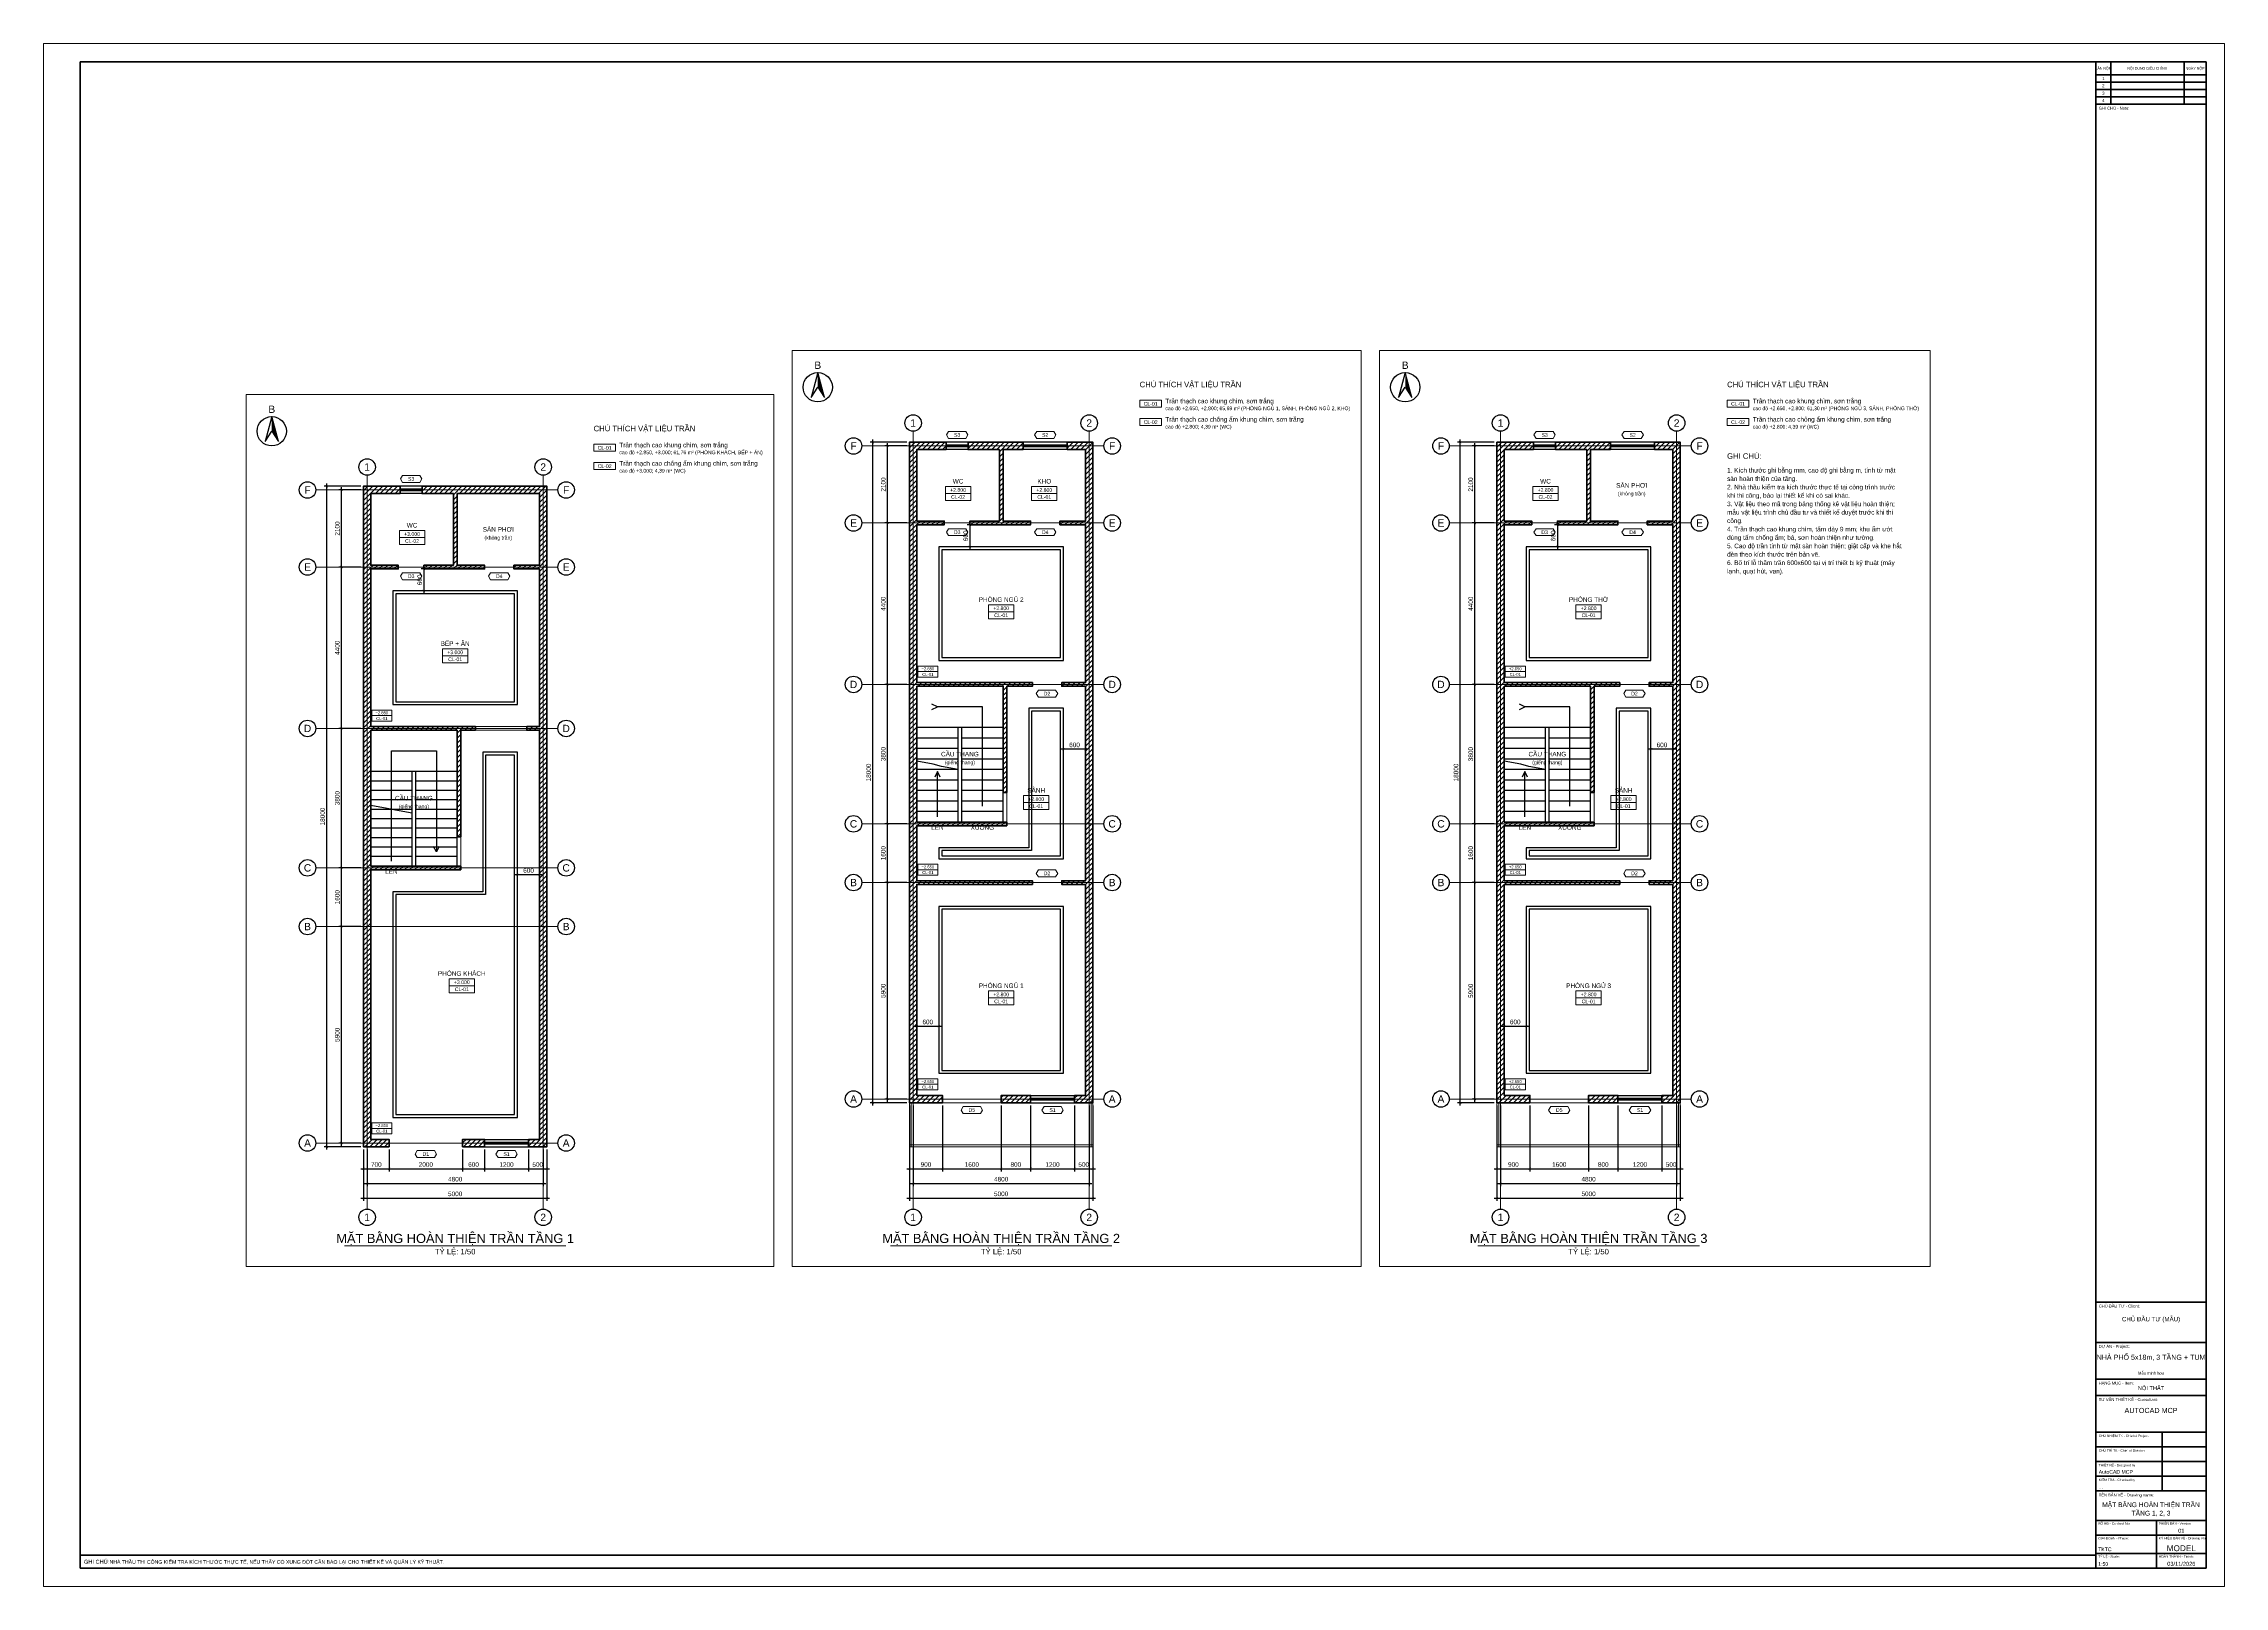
# Paper-space layout 'NT-04' of a CAD drawing. Header units: millimetres. Extents: x 0 to 1189, y 0 to 841.
# The model-space entities are those that its viewports show. They can reach past a viewport. Long polylines and large blocks are cut down to what shows.
import ezdxf
from ezdxf.enums import TextEntityAlignment as Align

# ---------------------------------------------------------------- set-up
doc = ezdxf.new("R2010")
doc.units = ezdxf.units.MM
doc.header["$LTSCALE"] = 20
for name, pattern in [('CENTER', [50.8, 31.75, -6.35, 6.35, -6.35]), ('DASHED', [19.05, 12.7, -6.35]), ('HIDDEN', [9.525, 6.35, -3.175])]:
    doc.linetypes.add(name, pattern=pattern)
for name, color, linetype, lineweight in [('A-ANNO-DIMS', 1, 'Continuous', 18), ('A-ANNO-NOTE', 7, 'Continuous', 18), ('A-ANNO-ROOM', 7, 'Continuous', 25), ('A-ANNO-SYMB', 7, 'Continuous', 25), ('A-ANNO-TEXT', 7, 'Continuous', 18), ('A-ANNO-TTLB', 7, 'Continuous', 35), ('A-CLNG', 7, 'Continuous', 25), ('A-FLOR-LEVL', 8, 'Continuous', 18), ('A-FLOR-STRS', 6, 'Continuous', 25), ('A-GLAZ', 4, 'Continuous', 25), ('A-OPEN', 8, 'HIDDEN', 18), ('A-WALL', 7, 'Continuous', 50), ('A-WALL-PATT', 8, 'Continuous', 9), ('E-LITE-STRP', 2, 'DASHED', 25), ('S-GRID', 1, 'CENTER', 18), ('S-GRID-IDEN', 7, 'Continuous', 25)]:
    doc.layers.add(name, color=color, linetype=linetype, lineweight=lineweight)
doc.layers.add('A-ANNO-VPRT', color=8, linetype='Continuous', lineweight=9, plot=False)
doc.styles.add('MCP-ARIAL', font='arial.ttf')
doc.dimstyles.new('MCP-1-50', dxfattribs={"dimscale": 50, "dimtxt": 2.5, "dimasz": 1.2, "dimexe": 1.5, "dimexo": 1.5, "dimgap": 1, "dimtad": 1, "dimdec": 0, "dimdsep": 46, "dimtxsty": 'MCP-ARIAL', "dimblk": 'ARCHTICK', "dimblk1": 'ARCHTICK', "dimblk2": 'ARCHTICK', "dimcen": 0.09, "dimdle": 1.5, "dimclrd": 256, "dimclre": 256, "dimclrt": 256, "dimadec": 0, "dimazin": 0, "dimtfac": 1, "dimtdec": 4, "dimtix": 1, "dimtmove": 2, "dimatfit": 3, "dimfxl": 1, "dimtolj": 1, "dimtzin": 0, "dimarcsym": 0})

# ---------------------------------------------------------------- blocks, each defined once
blk = doc.blocks.new('MCP_KHUNG_TEN_DOC_A0_NGANG')
at = {"lineweight": 50}
blk.add_line((1119, 10), (1119, 831), dxfattribs=at)
for p, q in [((1119, 824), (1179, 824)), ((1127, 808), (1127, 831)), ((1167, 808), (1167, 831)), ((1119, 820), (1179, 820)), ((1119, 816), (1179, 816)), ((1119, 812), (1179, 812)), ((1155, 52), (1155, 84)), ((1119, 76), (1179, 76)), ((1119, 68), (1179, 68)), ((1119, 60), (1179, 60)), ((1152, 28), (1152, 36)), ((1152, 18), (1152, 28)), ((1152, 10), (1152, 18))]:
    blk.add_line(p, q)
at = {"lineweight": 35}
for p, q in [((1119, 808), (1179, 808)), ((1119, 155), (1179, 155)), ((1119, 133), (1179, 133)), ((1119, 113), (1179, 113)), ((1119, 104), (1179, 104)), ((1119, 84), (1179, 84)), ((1119, 52), (1179, 52)), ((1119, 36), (1179, 36)), ((1119, 28), (1179, 28)), ((20, 17), (1119, 17)), ((1119, 18), (1179, 18))]:
    blk.add_line(p, q, dxfattribs=at)
at = {"lineweight": 9}
blk.add_lwpolyline([(0, 0), (1189, 0), (1189, 841), (0, 841)], close=True, dxfattribs=at)
at = {"lineweight": 70}
blk.add_lwpolyline([(20, 10), (1179, 10), (1179, 831), (20, 831)], close=True, dxfattribs=at)
at = {"style": 'MCP-ARIAL'}
for s, height, p in [('LẦN NỘP', 1.4, (1123, 826.8)), ('1', 1.6, (1123, 821.2)), ('NỘI DUNG ĐIỀU CHỈNH', 1.4, (1147, 826.8)), ('NGÀY NỘP', 1.4, (1173, 826.8)), ('4', 1.6, (1123, 809.2)), ('2', 1.6, (1123, 817.2)), ('3', 1.6, (1123, 813.2))]:
    blk.add_text(s, height=height, dxfattribs=at).set_placement(p, align=Align.CENTER)
for s, height, p in [('GHI CHÚ - Note:', 1.6, (1120.5, 805)), ('CHỦ ĐẦU TƯ - Client:', 1.6, (1120.5, 152)), ('DỰ ÁN - Project:', 1.6, (1120.5, 130)), ('HẠNG MỤC - Item:', 1.6, (1120.5, 110)), ('TƯ VẤN THIẾT KẾ - Consultant:', 1.6, (1120.5, 101)), ('CHỦ NHIỆM TK - Chief of Project', 1.3, (1120.5, 81.4)), ('CHỦ TRÌ TK - Chief of Division', 1.3, (1120.5, 73.4)), ('THIẾT KẾ - Designed by', 1.3, (1120.5, 65.4)), ('KIỂM TRA - Checked by', 1.3, (1120.5, 57.4)), ('TÊN BẢN VẼ - Drawing name:', 1.6, (1120.5, 49)), ('SỐ HĐ - Contract No:', 1.3, (1120.2, 33.6)), ('GIAI ĐOẠN - Phase:', 1.3, (1120.2, 25.6)), ('PHIÊN BẢN - Version', 1.3, (1153.2, 33.6)), ('KÝ HIỆU BẢN VẼ - Drawing No', 1.3, (1153.2, 25.6)), ('GHI CHÚ:', 2.2, (22, 12.3)), ('TỶ LỆ - Scale:', 1.3, (1120.2, 15.6)), ('HOÀN THÀNH - Finish:', 1.3, (1153.2, 15.6))]:
    blk.add_text(s, height=height, dxfattribs=at).set_placement(p)
for tag, height, p in [('CHU_DAU_TU', 2.4, (1149, 144.5)), ('DIA_CHI_CDT', 1.6, (1149, 135.5)), ('CONG_TRINH', 2.8, (1149, 123.5)), ('HANG_MUC', 2.2, (1149, 107)), ('DIA_DIEM', 1.6, (1149, 115.5)), ('CONG_TY', 2.8, (1149, 94.5)), ('DIA_CHI_TV', 1.6, (1149, 86.5)), ('TEN_BAN_VE_2', 2.6, (1149, 38.6)), ('TEN_BAN_VE', 2.6, (1149, 43.2)), ('PHIEN_BAN', 2.2, (1165.5, 29.2)), ('SO_BAN_VE', 3.2, (1165.5, 19.2)), ('NGAY', 2.2, (1165.5, 11.2))]:
    blk.add_attdef(tag, text='', height=height, dxfattribs=at).set_placement(p, align=Align.CENTER)
for tag, p in [('CHU_NHIEM', (1120.5, 77.4)), ('CHU_TRI', (1120.5, 69.4)), ('THIET_KE', (1120.5, 61.4)), ('KIEM_TRA', (1120.5, 53.4)), ('SO_HD', (1120.2, 29.2)), ('GHI_CHU_CHUNG', (36, 12.3)), ('GIAI_DOAN', (1120.2, 19.2)), ('TY_LE', (1120.2, 11.2))]:
    blk.add_attdef(tag, p, '', height=2, dxfattribs=at)
blk = doc.blocks.new('MCP_THE_LG_3')
blk.add_lwpolyline([(-5.85, 0), (-4.65, 1.9), (4.65, 1.9), (5.85, 0), (4.65, -1.9), (-4.65, -1.9)], close=True)
at = {"style": 'MCP-ARIAL'}
blk.add_attdef('MA', text='', height=2, dxfattribs=at).set_placement((0, 0), align=Align.MIDDLE_CENTER)
blk = doc.blocks.new('MCP_CUA_SO_1200_200')
for p, q in [((0, 200), (1200, 200)), ((0, 125), (1200, 125)), ((0, 75), (1200, 75)), ((0, 0), (1200, 0))]:
    blk.add_line(p, q)
at = {"style": 'MCP-ARIAL', "flags": 1}
for tag, p in [('MA', (600, -100)), ('LOAI', (600, -220)), ('RONG', (600, -340))]:
    blk.add_attdef(tag, p, '', height=80, dxfattribs=at)
blk = doc.blocks.new('MCP_CUA_SO_600_200')
for p, q in [((0, 200), (600, 200)), ((0, 125), (600, 125)), ((0, 75), (600, 75)), ((0, 0), (600, 0))]:
    blk.add_line(p, q)
at = {"style": 'MCP-ARIAL', "flags": 1}
for tag, p in [('MA', (300, -100)), ('LOAI', (300, -220)), ('RONG', (300, -340))]:
    blk.add_attdef(tag, p, '', height=80, dxfattribs=at)
blk = doc.blocks.new('_ArchTick')
at = {"color": 0, "linetype": 'ByBlock', "const_width": 0.15}
blk.add_lwpolyline([(-0.5, -0.5), (0.5, 0.5)], dxfattribs=at)
blk = doc.blocks.new('*D158')
at = {"layer": 'A-ANNO-DIMS', "lineweight": -2, "transparency": 16777216}
for p, q in [((126182, -75), (126182, -675)), ((126882, -75), (126882, -675)), ((126107, -600), (126957, -600))]:
    blk.add_line(p, q, dxfattribs=at)
at = {"layer": 'Defpoints', "color": 0, "transparency": 16777216}
for p in [(126182, 0), (126882, 0), (126882, -600)]:
    blk.add_point(p, dxfattribs=at)
at = {"layer": 'A-ANNO-DIMS', "lineweight": -2, "transparency": 16777216, "xscale": 60, "yscale": 60, "zscale": 60, "rotation": 180}
blk.add_blockref('_ArchTick', (126182, -600), dxfattribs=at)
at = {"layer": 'A-ANNO-DIMS', "lineweight": -2, "transparency": 16777216, "xscale": 60, "yscale": 60, "zscale": 60}
blk.add_blockref('_ArchTick', (126882, -600), dxfattribs=at)
at = {"layer": 'A-ANNO-DIMS', "transparency": 16777216, "insert": (126532, -486), "char_height": 125, "attachment_point": 5, "style": 'MCP-ARIAL'}
blk.add_mtext('\\A1;700', dxfattribs=at)
blk = doc.blocks.new('*D159')
at = {"layer": 'A-ANNO-DIMS', "lineweight": -2, "transparency": 16777216}
for p, q in [((126882, -75), (126882, -675)), ((128882, -75), (128882, -675)), ((126807, -600), (128957, -600))]:
    blk.add_line(p, q, dxfattribs=at)
at = {"layer": 'Defpoints', "color": 0, "transparency": 16777216}
for p in [(126882, 0), (128882, 0), (128882, -600)]:
    blk.add_point(p, dxfattribs=at)
at = {"layer": 'A-ANNO-DIMS', "lineweight": -2, "transparency": 16777216, "xscale": 60, "yscale": 60, "zscale": 60, "rotation": 180}
blk.add_blockref('_ArchTick', (126882, -600), dxfattribs=at)
at = {"layer": 'A-ANNO-DIMS', "lineweight": -2, "transparency": 16777216, "xscale": 60, "yscale": 60, "zscale": 60}
blk.add_blockref('_ArchTick', (128882, -600), dxfattribs=at)
at = {"layer": 'A-ANNO-DIMS', "transparency": 16777216, "insert": (127882, -486), "char_height": 125, "attachment_point": 5, "style": 'MCP-ARIAL'}
blk.add_mtext('\\A1;2000', dxfattribs=at)
blk = doc.blocks.new('*D160')
at = {"layer": 'A-ANNO-DIMS', "lineweight": -2, "transparency": 16777216}
for p, q in [((128882, -75), (128882, -675)), ((129482, -75), (129482, -675)), ((128807, -600), (129557, -600))]:
    blk.add_line(p, q, dxfattribs=at)
at = {"layer": 'Defpoints', "color": 0, "transparency": 16777216}
for p in [(128882, 0), (129482, 0), (129482, -600)]:
    blk.add_point(p, dxfattribs=at)
at = {"layer": 'A-ANNO-DIMS', "lineweight": -2, "transparency": 16777216, "xscale": 60, "yscale": 60, "zscale": 60, "rotation": 180}
blk.add_blockref('_ArchTick', (128882, -600), dxfattribs=at)
at = {"layer": 'A-ANNO-DIMS', "lineweight": -2, "transparency": 16777216, "xscale": 60, "yscale": 60, "zscale": 60}
blk.add_blockref('_ArchTick', (129482, -600), dxfattribs=at)
at = {"layer": 'A-ANNO-DIMS', "transparency": 16777216, "insert": (129182, -486), "char_height": 125, "attachment_point": 5, "style": 'MCP-ARIAL'}
blk.add_mtext('\\A1;600', dxfattribs=at)
blk = doc.blocks.new('*D161')
at = {"layer": 'A-ANNO-DIMS', "lineweight": -2, "transparency": 16777216}
for p, q in [((129482, -75), (129482, -675)), ((130682, -75), (130682, -675)), ((129407, -600), (130757, -600))]:
    blk.add_line(p, q, dxfattribs=at)
at = {"layer": 'Defpoints', "color": 0, "transparency": 16777216}
for p in [(129482, 0), (130682, 0), (130682, -600)]:
    blk.add_point(p, dxfattribs=at)
at = {"layer": 'A-ANNO-DIMS', "lineweight": -2, "transparency": 16777216, "xscale": 60, "yscale": 60, "zscale": 60, "rotation": 180}
blk.add_blockref('_ArchTick', (129482, -600), dxfattribs=at)
at = {"layer": 'A-ANNO-DIMS', "lineweight": -2, "transparency": 16777216, "xscale": 60, "yscale": 60, "zscale": 60}
blk.add_blockref('_ArchTick', (130682, -600), dxfattribs=at)
at = {"layer": 'A-ANNO-DIMS', "transparency": 16777216, "insert": (130082, -486), "char_height": 125, "attachment_point": 5, "style": 'MCP-ARIAL'}
blk.add_mtext('\\A1;1200', dxfattribs=at)
blk = doc.blocks.new('*D162')
at = {"layer": 'A-ANNO-DIMS', "lineweight": -2, "transparency": 16777216}
for p, q in [((130682, -75), (130682, -675)), ((131182, -75), (131182, -675)), ((130607, -600), (131257, -600))]:
    blk.add_line(p, q, dxfattribs=at)
at = {"layer": 'Defpoints', "color": 0, "transparency": 16777216}
for p in [(130682, 0), (131182, 0), (131182, -600)]:
    blk.add_point(p, dxfattribs=at)
at = {"layer": 'A-ANNO-DIMS', "lineweight": -2, "transparency": 16777216, "xscale": 60, "yscale": 60, "zscale": 60, "rotation": 180}
blk.add_blockref('_ArchTick', (130682, -600), dxfattribs=at)
at = {"layer": 'A-ANNO-DIMS', "lineweight": -2, "transparency": 16777216, "xscale": 60, "yscale": 60, "zscale": 60}
blk.add_blockref('_ArchTick', (131182, -600), dxfattribs=at)
at = {"layer": 'A-ANNO-DIMS', "transparency": 16777216, "insert": (130932, -486), "char_height": 125, "attachment_point": 5, "style": 'MCP-ARIAL'}
blk.add_mtext('\\A1;500', dxfattribs=at)
blk = doc.blocks.new('*D163')
at = {"layer": 'A-ANNO-DIMS', "lineweight": -2, "transparency": 16777216}
for p, q in [((126282, -75), (126282, -1075)), ((131082, -75), (131082, -1075)), ((126207, -1000), (131157, -1000))]:
    blk.add_line(p, q, dxfattribs=at)
at = {"layer": 'Defpoints', "color": 0, "transparency": 16777216}
for p in [(126282, 0), (131082, 0), (131082, -1000)]:
    blk.add_point(p, dxfattribs=at)
at = {"layer": 'A-ANNO-DIMS', "lineweight": -2, "transparency": 16777216, "xscale": 60, "yscale": 60, "zscale": 60, "rotation": 180}
blk.add_blockref('_ArchTick', (126282, -1000), dxfattribs=at)
at = {"layer": 'A-ANNO-DIMS', "lineweight": -2, "transparency": 16777216, "xscale": 60, "yscale": 60, "zscale": 60}
blk.add_blockref('_ArchTick', (131082, -1000), dxfattribs=at)
at = {"layer": 'A-ANNO-DIMS', "transparency": 16777216, "insert": (128682, -886), "char_height": 125, "attachment_point": 5, "style": 'MCP-ARIAL'}
blk.add_mtext('\\A1;4800', dxfattribs=at)
blk = doc.blocks.new('*D164')
at = {"layer": 'A-ANNO-DIMS', "lineweight": -2, "transparency": 16777216}
for p, q in [((126182, -75), (126182, -1475)), ((131182, -75), (131182, -1475)), ((126107, -1400), (131257, -1400))]:
    blk.add_line(p, q, dxfattribs=at)
at = {"layer": 'Defpoints', "color": 0, "transparency": 16777216}
for p in [(126182, 0), (131182, 0), (131182, -1400)]:
    blk.add_point(p, dxfattribs=at)
at = {"layer": 'A-ANNO-DIMS', "lineweight": -2, "transparency": 16777216, "xscale": 60, "yscale": 60, "zscale": 60, "rotation": 180}
blk.add_blockref('_ArchTick', (126182, -1400), dxfattribs=at)
at = {"layer": 'A-ANNO-DIMS', "lineweight": -2, "transparency": 16777216, "xscale": 60, "yscale": 60, "zscale": 60}
blk.add_blockref('_ArchTick', (131182, -1400), dxfattribs=at)
at = {"layer": 'A-ANNO-DIMS', "transparency": 16777216, "insert": (128682, -1286), "char_height": 125, "attachment_point": 5, "style": 'MCP-ARIAL'}
blk.add_mtext('\\A1;5000', dxfattribs=at)
blk = doc.blocks.new('*D165')
at = {"layer": 'A-ANNO-DIMS', "lineweight": -2, "transparency": 16777216}
for p, q in [((126107, 6000), (125507, 6000)), ((125582, 25), (125582, 6075)), ((126107, 100), (125507, 100))]:
    blk.add_line(p, q, dxfattribs=at)
at = {"layer": 'Defpoints', "color": 0, "transparency": 16777216}
for p in [(125582, 6000), (126182, 6000), (126182, 100)]:
    blk.add_point(p, dxfattribs=at)
at = {"layer": 'A-ANNO-DIMS', "lineweight": -2, "transparency": 16777216, "xscale": 60, "yscale": 60, "zscale": 60}
for p, rotation in [((125582, 6000), 90), ((125582, 100), 270)]:
    blk.add_blockref('_ArchTick', p, dxfattribs=dict(at, rotation=rotation))
at = {"layer": 'A-ANNO-DIMS', "transparency": 16777216, "insert": (125468, 3050), "char_height": 125, "attachment_point": 5, "rotation": 90, "style": 'MCP-ARIAL'}
blk.add_mtext('\\A1;5900', dxfattribs=at)
blk = doc.blocks.new('*D166')
at = {"layer": 'A-ANNO-DIMS', "lineweight": -2, "transparency": 16777216}
for p, q in [((126107, 7600), (125507, 7600)), ((125582, 5925), (125582, 7675)), ((126107, 6000), (125507, 6000))]:
    blk.add_line(p, q, dxfattribs=at)
at = {"layer": 'Defpoints', "color": 0, "transparency": 16777216}
for p in [(125582, 7600), (126182, 7600), (126182, 6000)]:
    blk.add_point(p, dxfattribs=at)
at = {"layer": 'A-ANNO-DIMS', "lineweight": -2, "transparency": 16777216, "xscale": 60, "yscale": 60, "zscale": 60}
for p, rotation in [((125582, 7600), 90), ((125582, 6000), 270)]:
    blk.add_blockref('_ArchTick', p, dxfattribs=dict(at, rotation=rotation))
at = {"layer": 'A-ANNO-DIMS', "transparency": 16777216, "insert": (125468, 6800), "char_height": 125, "attachment_point": 5, "rotation": 90, "style": 'MCP-ARIAL'}
blk.add_mtext('\\A1;1600', dxfattribs=at)
blk = doc.blocks.new('*D167')
at = {"layer": 'A-ANNO-DIMS', "lineweight": -2, "transparency": 16777216}
for p, q in [((126107, 11400), (125507, 11400)), ((125582, 7525), (125582, 11475)), ((126107, 7600), (125507, 7600))]:
    blk.add_line(p, q, dxfattribs=at)
at = {"layer": 'Defpoints', "color": 0, "transparency": 16777216}
for p in [(125582, 11400), (126182, 11400), (126182, 7600)]:
    blk.add_point(p, dxfattribs=at)
at = {"layer": 'A-ANNO-DIMS', "lineweight": -2, "transparency": 16777216, "xscale": 60, "yscale": 60, "zscale": 60}
for p, rotation in [((125582, 11400), 90), ((125582, 7600), 270)]:
    blk.add_blockref('_ArchTick', p, dxfattribs=dict(at, rotation=rotation))
at = {"layer": 'A-ANNO-DIMS', "transparency": 16777216, "insert": (125468, 9500), "char_height": 125, "attachment_point": 5, "rotation": 90, "style": 'MCP-ARIAL'}
blk.add_mtext('\\A1;3800', dxfattribs=at)
blk = doc.blocks.new('*D168')
at = {"layer": 'A-ANNO-DIMS', "lineweight": -2, "transparency": 16777216}
for p, q in [((126107, 15800), (125507, 15800)), ((125582, 11325), (125582, 15875)), ((126107, 11400), (125507, 11400))]:
    blk.add_line(p, q, dxfattribs=at)
at = {"layer": 'Defpoints', "color": 0, "transparency": 16777216}
for p in [(125582, 15800), (126182, 15800), (126182, 11400)]:
    blk.add_point(p, dxfattribs=at)
at = {"layer": 'A-ANNO-DIMS', "lineweight": -2, "transparency": 16777216, "xscale": 60, "yscale": 60, "zscale": 60}
for p, rotation in [((125582, 15800), 90), ((125582, 11400), 270)]:
    blk.add_blockref('_ArchTick', p, dxfattribs=dict(at, rotation=rotation))
at = {"layer": 'A-ANNO-DIMS', "transparency": 16777216, "insert": (125468, 13600), "char_height": 125, "attachment_point": 5, "rotation": 90, "style": 'MCP-ARIAL'}
blk.add_mtext('\\A1;4400', dxfattribs=at)
blk = doc.blocks.new('*D169')
at = {"layer": 'A-ANNO-DIMS', "lineweight": -2, "transparency": 16777216}
for p, q in [((126107, 17900), (125507, 17900)), ((125582, 15725), (125582, 17975)), ((126107, 15800), (125507, 15800))]:
    blk.add_line(p, q, dxfattribs=at)
at = {"layer": 'Defpoints', "color": 0, "transparency": 16777216}
for p in [(125582, 17900), (126182, 17900), (126182, 15800)]:
    blk.add_point(p, dxfattribs=at)
at = {"layer": 'A-ANNO-DIMS', "lineweight": -2, "transparency": 16777216, "xscale": 60, "yscale": 60, "zscale": 60}
for p, rotation in [((125582, 17900), 90), ((125582, 15800), 270)]:
    blk.add_blockref('_ArchTick', p, dxfattribs=dict(at, rotation=rotation))
at = {"layer": 'A-ANNO-DIMS', "transparency": 16777216, "insert": (125468, 16850), "char_height": 125, "attachment_point": 5, "rotation": 90, "style": 'MCP-ARIAL'}
blk.add_mtext('\\A1;2100', dxfattribs=at)
blk = doc.blocks.new('*D170')
at = {"layer": 'A-ANNO-DIMS', "lineweight": -2, "transparency": 16777216}
for p, q in [((126107, 18000), (125107, 18000)), ((125182, -75), (125182, 18075)), ((126107, 0), (125107, 0))]:
    blk.add_line(p, q, dxfattribs=at)
at = {"layer": 'Defpoints', "color": 0, "transparency": 16777216}
for p in [(125182, 18000), (126182, 18000), (126182, 0)]:
    blk.add_point(p, dxfattribs=at)
at = {"layer": 'A-ANNO-DIMS', "lineweight": -2, "transparency": 16777216, "xscale": 60, "yscale": 60, "zscale": 60}
for p, rotation in [((125182, 18000), 90), ((125182, 0), 270)]:
    blk.add_blockref('_ArchTick', p, dxfattribs=dict(at, rotation=rotation))
at = {"layer": 'A-ANNO-DIMS', "transparency": 16777216, "insert": (125068, 9000), "char_height": 125, "attachment_point": 5, "rotation": 90, "style": 'MCP-ARIAL'}
blk.add_mtext('\\A1;18000', dxfattribs=at)
blk = doc.blocks.new('MCP_TRUC')
blk.add_circle((0, 0), 4.5)
at = {"style": 'MCP-ARIAL'}
blk.add_attdef('SO', text='', height=4, dxfattribs=at).set_placement((0, 0), align=Align.MIDDLE_CENTER)
blk = doc.blocks.new('MCP_HUONG_BAC')
blk.add_hatch(color=256).paths.add_polyline_path([(0, 8), (0, 0), (3.6, -5.6)], flags=16)
blk.add_lwpolyline([(0, 8), (-3.6, -5.6), (0, 0), (3.6, -5.6)], close=True)
blk.add_circle((0, 0), 8)
at = {"style": 'MCP-ARIAL'}
blk.add_attdef('KY_HIEU', text='', height=4, dxfattribs=at).set_placement((0, 12), align=Align.MIDDLE_CENTER)
blk = doc.blocks.new('MCP_THE_TRAN_6')
blk.add_line((-6.9, 0), (6.9, 0))
blk.add_lwpolyline([(-6.9, -3.8), (6.9, -3.8), (6.9, 3.8), (-6.9, 3.8)], close=True)
at = {"style": 'MCP-ARIAL'}
for tag, p in [('COTE', (0, 1.9)), ('MA', (0, -1.9))]:
    blk.add_attdef(tag, text='', height=2, dxfattribs=at).set_placement(p, align=Align.MIDDLE_CENTER)
blk = doc.blocks.new('*D171')
at = {"layer": 'A-ANNO-DIMS', "lineweight": -2, "transparency": 16777216}
for p, q in [((131057, 7413), (130307, 7413)), ((130382, 7188), (130382, 7488)), ((130982, 7188), (130982, 7488))]:
    blk.add_line(p, q, dxfattribs=at)
at = {"layer": 'Defpoints', "color": 0, "transparency": 16777216}
for p in [(130382, 7413), (130382, 7113), (130982, 7113)]:
    blk.add_point(p, dxfattribs=at)
at = {"layer": 'A-ANNO-DIMS', "lineweight": -2, "transparency": 16777216, "xscale": 60, "yscale": 60, "zscale": 60, "rotation": 180}
blk.add_blockref('_ArchTick', (130382, 7413), dxfattribs=at)
at = {"layer": 'A-ANNO-DIMS', "lineweight": -2, "transparency": 16777216, "xscale": 60, "yscale": 60, "zscale": 60}
blk.add_blockref('_ArchTick', (130982, 7413), dxfattribs=at)
at = {"layer": 'A-ANNO-DIMS', "transparency": 16777216, "insert": (130682, 7527), "char_height": 125, "attachment_point": 5, "style": 'MCP-ARIAL'}
blk.add_mtext('\\A1;600', dxfattribs=at)
blk = doc.blocks.new('*D172')
at = {"layer": 'A-ANNO-DIMS', "lineweight": -2, "transparency": 16777216}
for p, q in [((128055, 15750), (127755, 15750)), ((127830, 15825), (127830, 15075)), ((128055, 15150), (127755, 15150))]:
    blk.add_line(p, q, dxfattribs=at)
at = {"layer": 'Defpoints', "color": 0, "transparency": 16777216}
for p in [(128130, 15750), (127830, 15150), (128130, 15150)]:
    blk.add_point(p, dxfattribs=at)
at = {"layer": 'A-ANNO-DIMS', "lineweight": -2, "transparency": 16777216, "xscale": 60, "yscale": 60, "zscale": 60}
for p, rotation in [((127830, 15750), 90), ((127830, 15150), 270)]:
    blk.add_blockref('_ArchTick', p, dxfattribs=dict(at, rotation=rotation))
at = {"layer": 'A-ANNO-DIMS', "transparency": 16777216, "insert": (127716, 15450), "char_height": 125, "attachment_point": 5, "rotation": 90, "style": 'MCP-ARIAL'}
blk.add_mtext('\\A1;600', dxfattribs=at)
blk = doc.blocks.new('MCP_THE_5')
blk.add_lwpolyline([(-5.95, -1.9), (5.95, -1.9), (5.95, 1.9), (-5.95, 1.9)], close=True)
at = {"style": 'MCP-ARIAL'}
blk.add_attdef('MA', text='', height=2, dxfattribs=at).set_placement((0, 0), align=Align.MIDDLE_CENTER)
blk = doc.blocks.new('*D173')
at = {"layer": 'A-ANNO-DIMS', "lineweight": -2, "transparency": 16777216}
for p, q in [((140966, -75), (140966, -1875)), ((141866, -75), (141866, -1875)), ((140891, -1800), (141941, -1800))]:
    blk.add_line(p, q, dxfattribs=at)
at = {"layer": 'Defpoints', "color": 0, "transparency": 16777216}
for p in [(140966, 0), (141866, 0), (141866, -1800)]:
    blk.add_point(p, dxfattribs=at)
at = {"layer": 'A-ANNO-DIMS', "lineweight": -2, "transparency": 16777216, "xscale": 60, "yscale": 60, "zscale": 60, "rotation": 180}
blk.add_blockref('_ArchTick', (140966, -1800), dxfattribs=at)
at = {"layer": 'A-ANNO-DIMS', "lineweight": -2, "transparency": 16777216, "xscale": 60, "yscale": 60, "zscale": 60}
blk.add_blockref('_ArchTick', (141866, -1800), dxfattribs=at)
at = {"layer": 'A-ANNO-DIMS', "transparency": 16777216, "insert": (141416, -1686), "char_height": 125, "attachment_point": 5, "style": 'MCP-ARIAL'}
blk.add_mtext('\\A1;900', dxfattribs=at)
blk = doc.blocks.new('*D174')
at = {"layer": 'A-ANNO-DIMS', "lineweight": -2, "transparency": 16777216}
for p, q in [((141866, -75), (141866, -1875)), ((143466, -75), (143466, -1875)), ((141791, -1800), (143541, -1800))]:
    blk.add_line(p, q, dxfattribs=at)
at = {"layer": 'Defpoints', "color": 0, "transparency": 16777216}
for p in [(141866, 0), (143466, 0), (143466, -1800)]:
    blk.add_point(p, dxfattribs=at)
at = {"layer": 'A-ANNO-DIMS', "lineweight": -2, "transparency": 16777216, "xscale": 60, "yscale": 60, "zscale": 60, "rotation": 180}
blk.add_blockref('_ArchTick', (141866, -1800), dxfattribs=at)
at = {"layer": 'A-ANNO-DIMS', "lineweight": -2, "transparency": 16777216, "xscale": 60, "yscale": 60, "zscale": 60}
blk.add_blockref('_ArchTick', (143466, -1800), dxfattribs=at)
at = {"layer": 'A-ANNO-DIMS', "transparency": 16777216, "insert": (142666, -1686), "char_height": 125, "attachment_point": 5, "style": 'MCP-ARIAL'}
blk.add_mtext('\\A1;1600', dxfattribs=at)
blk = doc.blocks.new('*D175')
at = {"layer": 'A-ANNO-DIMS', "lineweight": -2, "transparency": 16777216}
for p, q in [((143466, -75), (143466, -1875)), ((144266, -75), (144266, -1875)), ((143391, -1800), (144341, -1800))]:
    blk.add_line(p, q, dxfattribs=at)
at = {"layer": 'Defpoints', "color": 0, "transparency": 16777216}
for p in [(143466, 0), (144266, 0), (144266, -1800)]:
    blk.add_point(p, dxfattribs=at)
at = {"layer": 'A-ANNO-DIMS', "lineweight": -2, "transparency": 16777216, "xscale": 60, "yscale": 60, "zscale": 60, "rotation": 180}
blk.add_blockref('_ArchTick', (143466, -1800), dxfattribs=at)
at = {"layer": 'A-ANNO-DIMS', "lineweight": -2, "transparency": 16777216, "xscale": 60, "yscale": 60, "zscale": 60}
blk.add_blockref('_ArchTick', (144266, -1800), dxfattribs=at)
at = {"layer": 'A-ANNO-DIMS', "transparency": 16777216, "insert": (143866, -1686), "char_height": 125, "attachment_point": 5, "style": 'MCP-ARIAL'}
blk.add_mtext('\\A1;800', dxfattribs=at)
blk = doc.blocks.new('*D176')
at = {"layer": 'A-ANNO-DIMS', "lineweight": -2, "transparency": 16777216}
for p, q in [((144266, -75), (144266, -1875)), ((145466, -75), (145466, -1875)), ((144191, -1800), (145541, -1800))]:
    blk.add_line(p, q, dxfattribs=at)
at = {"layer": 'Defpoints', "color": 0, "transparency": 16777216}
for p in [(144266, 0), (145466, 0), (145466, -1800)]:
    blk.add_point(p, dxfattribs=at)
at = {"layer": 'A-ANNO-DIMS', "lineweight": -2, "transparency": 16777216, "xscale": 60, "yscale": 60, "zscale": 60, "rotation": 180}
blk.add_blockref('_ArchTick', (144266, -1800), dxfattribs=at)
at = {"layer": 'A-ANNO-DIMS', "lineweight": -2, "transparency": 16777216, "xscale": 60, "yscale": 60, "zscale": 60}
blk.add_blockref('_ArchTick', (145466, -1800), dxfattribs=at)
at = {"layer": 'A-ANNO-DIMS', "transparency": 16777216, "insert": (144866, -1686), "char_height": 125, "attachment_point": 5, "style": 'MCP-ARIAL'}
blk.add_mtext('\\A1;1200', dxfattribs=at)
blk = doc.blocks.new('*D177')
at = {"layer": 'A-ANNO-DIMS', "lineweight": -2, "transparency": 16777216}
for p, q in [((145466, -75), (145466, -1875)), ((145966, -75), (145966, -1875)), ((145391, -1800), (146041, -1800))]:
    blk.add_line(p, q, dxfattribs=at)
at = {"layer": 'Defpoints', "color": 0, "transparency": 16777216}
for p in [(145466, 0), (145966, 0), (145966, -1800)]:
    blk.add_point(p, dxfattribs=at)
at = {"layer": 'A-ANNO-DIMS', "lineweight": -2, "transparency": 16777216, "xscale": 60, "yscale": 60, "zscale": 60, "rotation": 180}
blk.add_blockref('_ArchTick', (145466, -1800), dxfattribs=at)
at = {"layer": 'A-ANNO-DIMS', "lineweight": -2, "transparency": 16777216, "xscale": 60, "yscale": 60, "zscale": 60}
blk.add_blockref('_ArchTick', (145966, -1800), dxfattribs=at)
at = {"layer": 'A-ANNO-DIMS', "transparency": 16777216, "insert": (145716, -1686), "char_height": 125, "attachment_point": 5, "style": 'MCP-ARIAL'}
blk.add_mtext('\\A1;500', dxfattribs=at)
blk = doc.blocks.new('*D178')
at = {"layer": 'A-ANNO-DIMS', "lineweight": -2, "transparency": 16777216}
for p, q in [((141066, -75), (141066, -2275)), ((145866, -75), (145866, -2275)), ((140991, -2200), (145941, -2200))]:
    blk.add_line(p, q, dxfattribs=at)
at = {"layer": 'Defpoints', "color": 0, "transparency": 16777216}
for p in [(141066, 0), (145866, 0), (145866, -2200)]:
    blk.add_point(p, dxfattribs=at)
at = {"layer": 'A-ANNO-DIMS', "lineweight": -2, "transparency": 16777216, "xscale": 60, "yscale": 60, "zscale": 60, "rotation": 180}
blk.add_blockref('_ArchTick', (141066, -2200), dxfattribs=at)
at = {"layer": 'A-ANNO-DIMS', "lineweight": -2, "transparency": 16777216, "xscale": 60, "yscale": 60, "zscale": 60}
blk.add_blockref('_ArchTick', (145866, -2200), dxfattribs=at)
at = {"layer": 'A-ANNO-DIMS', "transparency": 16777216, "insert": (143466, -2086), "char_height": 125, "attachment_point": 5, "style": 'MCP-ARIAL'}
blk.add_mtext('\\A1;4800', dxfattribs=at)
blk = doc.blocks.new('*D179')
at = {"layer": 'A-ANNO-DIMS', "lineweight": -2, "transparency": 16777216}
for p, q in [((140966, -75), (140966, -2675)), ((145966, -75), (145966, -2675)), ((140891, -2600), (146041, -2600))]:
    blk.add_line(p, q, dxfattribs=at)
at = {"layer": 'Defpoints', "color": 0, "transparency": 16777216}
for p in [(140966, 0), (145966, 0), (145966, -2600)]:
    blk.add_point(p, dxfattribs=at)
at = {"layer": 'A-ANNO-DIMS', "lineweight": -2, "transparency": 16777216, "xscale": 60, "yscale": 60, "zscale": 60, "rotation": 180}
blk.add_blockref('_ArchTick', (140966, -2600), dxfattribs=at)
at = {"layer": 'A-ANNO-DIMS', "lineweight": -2, "transparency": 16777216, "xscale": 60, "yscale": 60, "zscale": 60}
blk.add_blockref('_ArchTick', (145966, -2600), dxfattribs=at)
at = {"layer": 'A-ANNO-DIMS', "transparency": 16777216, "insert": (143466, -2486), "char_height": 125, "attachment_point": 5, "style": 'MCP-ARIAL'}
blk.add_mtext('\\A1;5000', dxfattribs=at)
blk = doc.blocks.new('*D180')
at = {"layer": 'A-ANNO-DIMS', "lineweight": -2, "transparency": 16777216}
for p, q in [((140891, 6000), (140291, 6000)), ((140366, 25), (140366, 6075)), ((140891, 100), (140291, 100))]:
    blk.add_line(p, q, dxfattribs=at)
at = {"layer": 'Defpoints', "color": 0, "transparency": 16777216}
for p in [(140366, 6000), (140966, 6000), (140966, 100)]:
    blk.add_point(p, dxfattribs=at)
at = {"layer": 'A-ANNO-DIMS', "lineweight": -2, "transparency": 16777216, "xscale": 60, "yscale": 60, "zscale": 60}
for p, rotation in [((140366, 6000), 90), ((140366, 100), 270)]:
    blk.add_blockref('_ArchTick', p, dxfattribs=dict(at, rotation=rotation))
at = {"layer": 'A-ANNO-DIMS', "transparency": 16777216, "insert": (140252, 3050), "char_height": 125, "attachment_point": 5, "rotation": 90, "style": 'MCP-ARIAL'}
blk.add_mtext('\\A1;5900', dxfattribs=at)
blk = doc.blocks.new('*D181')
at = {"layer": 'A-ANNO-DIMS', "lineweight": -2, "transparency": 16777216}
for p, q in [((140891, 7600), (140291, 7600)), ((140366, 5925), (140366, 7675)), ((140891, 6000), (140291, 6000))]:
    blk.add_line(p, q, dxfattribs=at)
at = {"layer": 'Defpoints', "color": 0, "transparency": 16777216}
for p in [(140366, 7600), (140966, 7600), (140966, 6000)]:
    blk.add_point(p, dxfattribs=at)
at = {"layer": 'A-ANNO-DIMS', "lineweight": -2, "transparency": 16777216, "xscale": 60, "yscale": 60, "zscale": 60}
for p, rotation in [((140366, 7600), 90), ((140366, 6000), 270)]:
    blk.add_blockref('_ArchTick', p, dxfattribs=dict(at, rotation=rotation))
at = {"layer": 'A-ANNO-DIMS', "transparency": 16777216, "insert": (140252, 6800), "char_height": 125, "attachment_point": 5, "rotation": 90, "style": 'MCP-ARIAL'}
blk.add_mtext('\\A1;1600', dxfattribs=at)
blk = doc.blocks.new('*D182')
at = {"layer": 'A-ANNO-DIMS', "lineweight": -2, "transparency": 16777216}
for p, q in [((140891, 11400), (140291, 11400)), ((140366, 7525), (140366, 11475)), ((140891, 7600), (140291, 7600))]:
    blk.add_line(p, q, dxfattribs=at)
at = {"layer": 'Defpoints', "color": 0, "transparency": 16777216}
for p in [(140366, 11400), (140966, 11400), (140966, 7600)]:
    blk.add_point(p, dxfattribs=at)
at = {"layer": 'A-ANNO-DIMS', "lineweight": -2, "transparency": 16777216, "xscale": 60, "yscale": 60, "zscale": 60}
for p, rotation in [((140366, 11400), 90), ((140366, 7600), 270)]:
    blk.add_blockref('_ArchTick', p, dxfattribs=dict(at, rotation=rotation))
at = {"layer": 'A-ANNO-DIMS', "transparency": 16777216, "insert": (140252, 9500), "char_height": 125, "attachment_point": 5, "rotation": 90, "style": 'MCP-ARIAL'}
blk.add_mtext('\\A1;3800', dxfattribs=at)
blk = doc.blocks.new('*D183')
at = {"layer": 'A-ANNO-DIMS', "lineweight": -2, "transparency": 16777216}
for p, q in [((140891, 15800), (140291, 15800)), ((140366, 11325), (140366, 15875)), ((140891, 11400), (140291, 11400))]:
    blk.add_line(p, q, dxfattribs=at)
at = {"layer": 'Defpoints', "color": 0, "transparency": 16777216}
for p in [(140366, 15800), (140966, 15800), (140966, 11400)]:
    blk.add_point(p, dxfattribs=at)
at = {"layer": 'A-ANNO-DIMS', "lineweight": -2, "transparency": 16777216, "xscale": 60, "yscale": 60, "zscale": 60}
for p, rotation in [((140366, 15800), 90), ((140366, 11400), 270)]:
    blk.add_blockref('_ArchTick', p, dxfattribs=dict(at, rotation=rotation))
at = {"layer": 'A-ANNO-DIMS', "transparency": 16777216, "insert": (140252, 13600), "char_height": 125, "attachment_point": 5, "rotation": 90, "style": 'MCP-ARIAL'}
blk.add_mtext('\\A1;4400', dxfattribs=at)
blk = doc.blocks.new('*D184')
at = {"layer": 'A-ANNO-DIMS', "lineweight": -2, "transparency": 16777216}
for p, q in [((140891, 17900), (140291, 17900)), ((140366, 15725), (140366, 17975)), ((140891, 15800), (140291, 15800))]:
    blk.add_line(p, q, dxfattribs=at)
at = {"layer": 'Defpoints', "color": 0, "transparency": 16777216}
for p in [(140366, 17900), (140966, 17900), (140966, 15800)]:
    blk.add_point(p, dxfattribs=at)
at = {"layer": 'A-ANNO-DIMS', "lineweight": -2, "transparency": 16777216, "xscale": 60, "yscale": 60, "zscale": 60}
for p, rotation in [((140366, 17900), 90), ((140366, 15800), 270)]:
    blk.add_blockref('_ArchTick', p, dxfattribs=dict(at, rotation=rotation))
at = {"layer": 'A-ANNO-DIMS', "transparency": 16777216, "insert": (140252, 16850), "char_height": 125, "attachment_point": 5, "rotation": 90, "style": 'MCP-ARIAL'}
blk.add_mtext('\\A1;2100', dxfattribs=at)
blk = doc.blocks.new('*D185')
at = {"layer": 'A-ANNO-DIMS', "lineweight": -2, "transparency": 16777216}
for p, q in [((140891, 18000), (139891, 18000)), ((139966, -75), (139966, 18075)), ((140891, 0), (139891, 0))]:
    blk.add_line(p, q, dxfattribs=at)
at = {"layer": 'Defpoints', "color": 0, "transparency": 16777216}
for p in [(139966, 18000), (140966, 18000), (140966, 0)]:
    blk.add_point(p, dxfattribs=at)
at = {"layer": 'A-ANNO-DIMS', "lineweight": -2, "transparency": 16777216, "xscale": 60, "yscale": 60, "zscale": 60}
for p, rotation in [((139966, 18000), 90), ((139966, 0), 270)]:
    blk.add_blockref('_ArchTick', p, dxfattribs=dict(at, rotation=rotation))
at = {"layer": 'A-ANNO-DIMS', "transparency": 16777216, "insert": (139852, 9000), "char_height": 125, "attachment_point": 5, "rotation": 90, "style": 'MCP-ARIAL'}
blk.add_mtext('\\A1;18000', dxfattribs=at)
blk = doc.blocks.new('*D186')
at = {"layer": 'A-ANNO-DIMS', "lineweight": -2, "transparency": 16777216}
for p, q in [((141091, 2085), (141841, 2085)), ((141166, 2310), (141166, 2010)), ((141766, 2310), (141766, 2010))]:
    blk.add_line(p, q, dxfattribs=at)
at = {"layer": 'Defpoints', "color": 0, "transparency": 16777216}
for p in [(141166, 2385), (141766, 2385), (141766, 2085)]:
    blk.add_point(p, dxfattribs=at)
at = {"layer": 'A-ANNO-DIMS', "lineweight": -2, "transparency": 16777216, "xscale": 60, "yscale": 60, "zscale": 60, "rotation": 180}
blk.add_blockref('_ArchTick', (141166, 2085), dxfattribs=at)
at = {"layer": 'A-ANNO-DIMS', "lineweight": -2, "transparency": 16777216, "xscale": 60, "yscale": 60, "zscale": 60}
blk.add_blockref('_ArchTick', (141766, 2085), dxfattribs=at)
at = {"layer": 'A-ANNO-DIMS', "transparency": 16777216, "insert": (141466, 2199), "char_height": 125, "attachment_point": 5, "style": 'MCP-ARIAL'}
blk.add_mtext('\\A1;600', dxfattribs=at)
blk = doc.blocks.new('*D187')
at = {"layer": 'A-ANNO-DIMS', "lineweight": -2, "transparency": 16777216}
for p, q in [((145841, 9636), (145091, 9636)), ((145166, 9411), (145166, 9711)), ((145766, 9411), (145766, 9711))]:
    blk.add_line(p, q, dxfattribs=at)
at = {"layer": 'Defpoints', "color": 0, "transparency": 16777216}
for p in [(145166, 9636), (145166, 9336), (145766, 9336)]:
    blk.add_point(p, dxfattribs=at)
at = {"layer": 'A-ANNO-DIMS', "lineweight": -2, "transparency": 16777216, "xscale": 60, "yscale": 60, "zscale": 60, "rotation": 180}
blk.add_blockref('_ArchTick', (145166, 9636), dxfattribs=at)
at = {"layer": 'A-ANNO-DIMS', "lineweight": -2, "transparency": 16777216, "xscale": 60, "yscale": 60, "zscale": 60}
blk.add_blockref('_ArchTick', (145766, 9636), dxfattribs=at)
at = {"layer": 'A-ANNO-DIMS', "transparency": 16777216, "insert": (145466, 9750), "char_height": 125, "attachment_point": 5, "style": 'MCP-ARIAL'}
blk.add_mtext('\\A1;600', dxfattribs=at)
blk = doc.blocks.new('*D188')
at = {"layer": 'A-ANNO-DIMS', "lineweight": -2, "transparency": 16777216}
for p, q in [((142839, 15750), (142539, 15750)), ((142614, 15825), (142614, 15075)), ((142839, 15150), (142539, 15150))]:
    blk.add_line(p, q, dxfattribs=at)
at = {"layer": 'Defpoints', "color": 0, "transparency": 16777216}
for p in [(142914, 15750), (142614, 15150), (142914, 15150)]:
    blk.add_point(p, dxfattribs=at)
at = {"layer": 'A-ANNO-DIMS', "lineweight": -2, "transparency": 16777216, "xscale": 60, "yscale": 60, "zscale": 60}
for p, rotation in [((142614, 15750), 90), ((142614, 15150), 270)]:
    blk.add_blockref('_ArchTick', p, dxfattribs=dict(at, rotation=rotation))
at = {"layer": 'A-ANNO-DIMS', "transparency": 16777216, "insert": (142500, 15450), "char_height": 125, "attachment_point": 5, "rotation": 90, "style": 'MCP-ARIAL'}
blk.add_mtext('\\A1;600', dxfattribs=at)
blk = doc.blocks.new('*D189')
at = {"layer": 'A-ANNO-DIMS', "lineweight": -2, "transparency": 16777216}
for p, q in [((156880, -75), (156880, -1875)), ((157780, -75), (157780, -1875)), ((156805, -1800), (157855, -1800))]:
    blk.add_line(p, q, dxfattribs=at)
at = {"layer": 'Defpoints', "color": 0, "transparency": 16777216}
for p in [(156880, 0), (157780, 0), (157780, -1800)]:
    blk.add_point(p, dxfattribs=at)
at = {"layer": 'A-ANNO-DIMS', "lineweight": -2, "transparency": 16777216, "xscale": 60, "yscale": 60, "zscale": 60, "rotation": 180}
blk.add_blockref('_ArchTick', (156880, -1800), dxfattribs=at)
at = {"layer": 'A-ANNO-DIMS', "lineweight": -2, "transparency": 16777216, "xscale": 60, "yscale": 60, "zscale": 60}
blk.add_blockref('_ArchTick', (157780, -1800), dxfattribs=at)
at = {"layer": 'A-ANNO-DIMS', "transparency": 16777216, "insert": (157330, -1686), "char_height": 125, "attachment_point": 5, "style": 'MCP-ARIAL'}
blk.add_mtext('\\A1;900', dxfattribs=at)
blk = doc.blocks.new('*D190')
at = {"layer": 'A-ANNO-DIMS', "lineweight": -2, "transparency": 16777216}
for p, q in [((157780, -75), (157780, -1875)), ((159380, -75), (159380, -1875)), ((157705, -1800), (159455, -1800))]:
    blk.add_line(p, q, dxfattribs=at)
at = {"layer": 'Defpoints', "color": 0, "transparency": 16777216}
for p in [(157780, 0), (159380, 0), (159380, -1800)]:
    blk.add_point(p, dxfattribs=at)
at = {"layer": 'A-ANNO-DIMS', "lineweight": -2, "transparency": 16777216, "xscale": 60, "yscale": 60, "zscale": 60, "rotation": 180}
blk.add_blockref('_ArchTick', (157780, -1800), dxfattribs=at)
at = {"layer": 'A-ANNO-DIMS', "lineweight": -2, "transparency": 16777216, "xscale": 60, "yscale": 60, "zscale": 60}
blk.add_blockref('_ArchTick', (159380, -1800), dxfattribs=at)
at = {"layer": 'A-ANNO-DIMS', "transparency": 16777216, "insert": (158580, -1686), "char_height": 125, "attachment_point": 5, "style": 'MCP-ARIAL'}
blk.add_mtext('\\A1;1600', dxfattribs=at)
blk = doc.blocks.new('*D191')
at = {"layer": 'A-ANNO-DIMS', "lineweight": -2, "transparency": 16777216}
for p, q in [((159380, -75), (159380, -1875)), ((160180, -75), (160180, -1875)), ((159305, -1800), (160255, -1800))]:
    blk.add_line(p, q, dxfattribs=at)
at = {"layer": 'Defpoints', "color": 0, "transparency": 16777216}
for p in [(159380, 0), (160180, 0), (160180, -1800)]:
    blk.add_point(p, dxfattribs=at)
at = {"layer": 'A-ANNO-DIMS', "lineweight": -2, "transparency": 16777216, "xscale": 60, "yscale": 60, "zscale": 60, "rotation": 180}
blk.add_blockref('_ArchTick', (159380, -1800), dxfattribs=at)
at = {"layer": 'A-ANNO-DIMS', "lineweight": -2, "transparency": 16777216, "xscale": 60, "yscale": 60, "zscale": 60}
blk.add_blockref('_ArchTick', (160180, -1800), dxfattribs=at)
at = {"layer": 'A-ANNO-DIMS', "transparency": 16777216, "insert": (159780, -1686), "char_height": 125, "attachment_point": 5, "style": 'MCP-ARIAL'}
blk.add_mtext('\\A1;800', dxfattribs=at)
blk = doc.blocks.new('*D192')
at = {"layer": 'A-ANNO-DIMS', "lineweight": -2, "transparency": 16777216}
for p, q in [((160180, -75), (160180, -1875)), ((161380, -75), (161380, -1875)), ((160105, -1800), (161455, -1800))]:
    blk.add_line(p, q, dxfattribs=at)
at = {"layer": 'Defpoints', "color": 0, "transparency": 16777216}
for p in [(160180, 0), (161380, 0), (161380, -1800)]:
    blk.add_point(p, dxfattribs=at)
at = {"layer": 'A-ANNO-DIMS', "lineweight": -2, "transparency": 16777216, "xscale": 60, "yscale": 60, "zscale": 60, "rotation": 180}
blk.add_blockref('_ArchTick', (160180, -1800), dxfattribs=at)
at = {"layer": 'A-ANNO-DIMS', "lineweight": -2, "transparency": 16777216, "xscale": 60, "yscale": 60, "zscale": 60}
blk.add_blockref('_ArchTick', (161380, -1800), dxfattribs=at)
at = {"layer": 'A-ANNO-DIMS', "transparency": 16777216, "insert": (160780, -1686), "char_height": 125, "attachment_point": 5, "style": 'MCP-ARIAL'}
blk.add_mtext('\\A1;1200', dxfattribs=at)
blk = doc.blocks.new('*D193')
at = {"layer": 'A-ANNO-DIMS', "lineweight": -2, "transparency": 16777216}
for p, q in [((161380, -75), (161380, -1875)), ((161880, -75), (161880, -1875)), ((161305, -1800), (161955, -1800))]:
    blk.add_line(p, q, dxfattribs=at)
at = {"layer": 'Defpoints', "color": 0, "transparency": 16777216}
for p in [(161380, 0), (161880, 0), (161880, -1800)]:
    blk.add_point(p, dxfattribs=at)
at = {"layer": 'A-ANNO-DIMS', "lineweight": -2, "transparency": 16777216, "xscale": 60, "yscale": 60, "zscale": 60, "rotation": 180}
blk.add_blockref('_ArchTick', (161380, -1800), dxfattribs=at)
at = {"layer": 'A-ANNO-DIMS', "lineweight": -2, "transparency": 16777216, "xscale": 60, "yscale": 60, "zscale": 60}
blk.add_blockref('_ArchTick', (161880, -1800), dxfattribs=at)
at = {"layer": 'A-ANNO-DIMS', "transparency": 16777216, "insert": (161630, -1686), "char_height": 125, "attachment_point": 5, "style": 'MCP-ARIAL'}
blk.add_mtext('\\A1;500', dxfattribs=at)
blk = doc.blocks.new('*D194')
at = {"layer": 'A-ANNO-DIMS', "lineweight": -2, "transparency": 16777216}
for p, q in [((156980, -75), (156980, -2275)), ((161780, -75), (161780, -2275)), ((156905, -2200), (161855, -2200))]:
    blk.add_line(p, q, dxfattribs=at)
at = {"layer": 'Defpoints', "color": 0, "transparency": 16777216}
for p in [(156980, 0), (161780, 0), (161780, -2200)]:
    blk.add_point(p, dxfattribs=at)
at = {"layer": 'A-ANNO-DIMS', "lineweight": -2, "transparency": 16777216, "xscale": 60, "yscale": 60, "zscale": 60, "rotation": 180}
blk.add_blockref('_ArchTick', (156980, -2200), dxfattribs=at)
at = {"layer": 'A-ANNO-DIMS', "lineweight": -2, "transparency": 16777216, "xscale": 60, "yscale": 60, "zscale": 60}
blk.add_blockref('_ArchTick', (161780, -2200), dxfattribs=at)
at = {"layer": 'A-ANNO-DIMS', "transparency": 16777216, "insert": (159380, -2086), "char_height": 125, "attachment_point": 5, "style": 'MCP-ARIAL'}
blk.add_mtext('\\A1;4800', dxfattribs=at)
blk = doc.blocks.new('*D195')
at = {"layer": 'A-ANNO-DIMS', "lineweight": -2, "transparency": 16777216}
for p, q in [((156880, -75), (156880, -2675)), ((161880, -75), (161880, -2675)), ((156805, -2600), (161955, -2600))]:
    blk.add_line(p, q, dxfattribs=at)
at = {"layer": 'Defpoints', "color": 0, "transparency": 16777216}
for p in [(156880, 0), (161880, 0), (161880, -2600)]:
    blk.add_point(p, dxfattribs=at)
at = {"layer": 'A-ANNO-DIMS', "lineweight": -2, "transparency": 16777216, "xscale": 60, "yscale": 60, "zscale": 60, "rotation": 180}
blk.add_blockref('_ArchTick', (156880, -2600), dxfattribs=at)
at = {"layer": 'A-ANNO-DIMS', "lineweight": -2, "transparency": 16777216, "xscale": 60, "yscale": 60, "zscale": 60}
blk.add_blockref('_ArchTick', (161880, -2600), dxfattribs=at)
at = {"layer": 'A-ANNO-DIMS', "transparency": 16777216, "insert": (159380, -2486), "char_height": 125, "attachment_point": 5, "style": 'MCP-ARIAL'}
blk.add_mtext('\\A1;5000', dxfattribs=at)
blk = doc.blocks.new('*D196')
at = {"layer": 'A-ANNO-DIMS', "lineweight": -2, "transparency": 16777216}
for p, q in [((156805, 6000), (156205, 6000)), ((156280, 25), (156280, 6075)), ((156805, 100), (156205, 100))]:
    blk.add_line(p, q, dxfattribs=at)
at = {"layer": 'Defpoints', "color": 0, "transparency": 16777216}
for p in [(156280, 6000), (156880, 6000), (156880, 100)]:
    blk.add_point(p, dxfattribs=at)
at = {"layer": 'A-ANNO-DIMS', "lineweight": -2, "transparency": 16777216, "xscale": 60, "yscale": 60, "zscale": 60}
for p, rotation in [((156280, 6000), 90), ((156280, 100), 270)]:
    blk.add_blockref('_ArchTick', p, dxfattribs=dict(at, rotation=rotation))
at = {"layer": 'A-ANNO-DIMS', "transparency": 16777216, "insert": (156166, 3050), "char_height": 125, "attachment_point": 5, "rotation": 90, "style": 'MCP-ARIAL'}
blk.add_mtext('\\A1;5900', dxfattribs=at)
blk = doc.blocks.new('*D197')
at = {"layer": 'A-ANNO-DIMS', "lineweight": -2, "transparency": 16777216}
for p, q in [((156805, 7600), (156205, 7600)), ((156280, 5925), (156280, 7675)), ((156805, 6000), (156205, 6000))]:
    blk.add_line(p, q, dxfattribs=at)
at = {"layer": 'Defpoints', "color": 0, "transparency": 16777216}
for p in [(156280, 7600), (156880, 7600), (156880, 6000)]:
    blk.add_point(p, dxfattribs=at)
at = {"layer": 'A-ANNO-DIMS', "lineweight": -2, "transparency": 16777216, "xscale": 60, "yscale": 60, "zscale": 60}
for p, rotation in [((156280, 7600), 90), ((156280, 6000), 270)]:
    blk.add_blockref('_ArchTick', p, dxfattribs=dict(at, rotation=rotation))
at = {"layer": 'A-ANNO-DIMS', "transparency": 16777216, "insert": (156166, 6800), "char_height": 125, "attachment_point": 5, "rotation": 90, "style": 'MCP-ARIAL'}
blk.add_mtext('\\A1;1600', dxfattribs=at)
blk = doc.blocks.new('*D198')
at = {"layer": 'A-ANNO-DIMS', "lineweight": -2, "transparency": 16777216}
for p, q in [((156805, 11400), (156205, 11400)), ((156280, 7525), (156280, 11475)), ((156805, 7600), (156205, 7600))]:
    blk.add_line(p, q, dxfattribs=at)
at = {"layer": 'Defpoints', "color": 0, "transparency": 16777216}
for p in [(156280, 11400), (156880, 11400), (156880, 7600)]:
    blk.add_point(p, dxfattribs=at)
at = {"layer": 'A-ANNO-DIMS', "lineweight": -2, "transparency": 16777216, "xscale": 60, "yscale": 60, "zscale": 60}
for p, rotation in [((156280, 11400), 90), ((156280, 7600), 270)]:
    blk.add_blockref('_ArchTick', p, dxfattribs=dict(at, rotation=rotation))
at = {"layer": 'A-ANNO-DIMS', "transparency": 16777216, "insert": (156166, 9500), "char_height": 125, "attachment_point": 5, "rotation": 90, "style": 'MCP-ARIAL'}
blk.add_mtext('\\A1;3800', dxfattribs=at)
blk = doc.blocks.new('*D199')
at = {"layer": 'A-ANNO-DIMS', "lineweight": -2, "transparency": 16777216}
for p, q in [((156805, 15800), (156205, 15800)), ((156280, 11325), (156280, 15875)), ((156805, 11400), (156205, 11400))]:
    blk.add_line(p, q, dxfattribs=at)
at = {"layer": 'Defpoints', "color": 0, "transparency": 16777216}
for p in [(156280, 15800), (156880, 15800), (156880, 11400)]:
    blk.add_point(p, dxfattribs=at)
at = {"layer": 'A-ANNO-DIMS', "lineweight": -2, "transparency": 16777216, "xscale": 60, "yscale": 60, "zscale": 60}
for p, rotation in [((156280, 15800), 90), ((156280, 11400), 270)]:
    blk.add_blockref('_ArchTick', p, dxfattribs=dict(at, rotation=rotation))
at = {"layer": 'A-ANNO-DIMS', "transparency": 16777216, "insert": (156166, 13600), "char_height": 125, "attachment_point": 5, "rotation": 90, "style": 'MCP-ARIAL'}
blk.add_mtext('\\A1;4400', dxfattribs=at)
blk = doc.blocks.new('*D200')
at = {"layer": 'A-ANNO-DIMS', "lineweight": -2, "transparency": 16777216}
for p, q in [((156805, 17900), (156205, 17900)), ((156280, 15725), (156280, 17975)), ((156805, 15800), (156205, 15800))]:
    blk.add_line(p, q, dxfattribs=at)
at = {"layer": 'Defpoints', "color": 0, "transparency": 16777216}
for p in [(156280, 17900), (156880, 17900), (156880, 15800)]:
    blk.add_point(p, dxfattribs=at)
at = {"layer": 'A-ANNO-DIMS', "lineweight": -2, "transparency": 16777216, "xscale": 60, "yscale": 60, "zscale": 60}
for p, rotation in [((156280, 17900), 90), ((156280, 15800), 270)]:
    blk.add_blockref('_ArchTick', p, dxfattribs=dict(at, rotation=rotation))
at = {"layer": 'A-ANNO-DIMS', "transparency": 16777216, "insert": (156166, 16850), "char_height": 125, "attachment_point": 5, "rotation": 90, "style": 'MCP-ARIAL'}
blk.add_mtext('\\A1;2100', dxfattribs=at)
blk = doc.blocks.new('*D201')
at = {"layer": 'A-ANNO-DIMS', "lineweight": -2, "transparency": 16777216}
for p, q in [((156805, 18000), (155805, 18000)), ((155880, -75), (155880, 18075)), ((156805, 0), (155805, 0))]:
    blk.add_line(p, q, dxfattribs=at)
at = {"layer": 'Defpoints', "color": 0, "transparency": 16777216}
for p in [(155880, 18000), (156880, 18000), (156880, 0)]:
    blk.add_point(p, dxfattribs=at)
at = {"layer": 'A-ANNO-DIMS', "lineweight": -2, "transparency": 16777216, "xscale": 60, "yscale": 60, "zscale": 60}
for p, rotation in [((155880, 18000), 90), ((155880, 0), 270)]:
    blk.add_blockref('_ArchTick', p, dxfattribs=dict(at, rotation=rotation))
at = {"layer": 'A-ANNO-DIMS', "transparency": 16777216, "insert": (155766, 9000), "char_height": 125, "attachment_point": 5, "rotation": 90, "style": 'MCP-ARIAL'}
blk.add_mtext('\\A1;18000', dxfattribs=at)
blk = doc.blocks.new('*D202')
at = {"layer": 'A-ANNO-DIMS', "lineweight": -2, "transparency": 16777216}
for p, q in [((157005, 2085), (157755, 2085)), ((157080, 2310), (157080, 2010)), ((157680, 2310), (157680, 2010))]:
    blk.add_line(p, q, dxfattribs=at)
at = {"layer": 'Defpoints', "color": 0, "transparency": 16777216}
for p in [(157080, 2385), (157680, 2385), (157680, 2085)]:
    blk.add_point(p, dxfattribs=at)
at = {"layer": 'A-ANNO-DIMS', "lineweight": -2, "transparency": 16777216, "xscale": 60, "yscale": 60, "zscale": 60, "rotation": 180}
blk.add_blockref('_ArchTick', (157080, 2085), dxfattribs=at)
at = {"layer": 'A-ANNO-DIMS', "lineweight": -2, "transparency": 16777216, "xscale": 60, "yscale": 60, "zscale": 60}
blk.add_blockref('_ArchTick', (157680, 2085), dxfattribs=at)
at = {"layer": 'A-ANNO-DIMS', "transparency": 16777216, "insert": (157380, 2199), "char_height": 125, "attachment_point": 5, "style": 'MCP-ARIAL'}
blk.add_mtext('\\A1;600', dxfattribs=at)
blk = doc.blocks.new('*D203')
at = {"layer": 'A-ANNO-DIMS', "lineweight": -2, "transparency": 16777216}
for p, q in [((161755, 9636), (161005, 9636)), ((161080, 9411), (161080, 9711)), ((161680, 9411), (161680, 9711))]:
    blk.add_line(p, q, dxfattribs=at)
at = {"layer": 'Defpoints', "color": 0, "transparency": 16777216}
for p in [(161080, 9636), (161080, 9336), (161680, 9336)]:
    blk.add_point(p, dxfattribs=at)
at = {"layer": 'A-ANNO-DIMS', "lineweight": -2, "transparency": 16777216, "xscale": 60, "yscale": 60, "zscale": 60, "rotation": 180}
blk.add_blockref('_ArchTick', (161080, 9636), dxfattribs=at)
at = {"layer": 'A-ANNO-DIMS', "lineweight": -2, "transparency": 16777216, "xscale": 60, "yscale": 60, "zscale": 60}
blk.add_blockref('_ArchTick', (161680, 9636), dxfattribs=at)
at = {"layer": 'A-ANNO-DIMS', "transparency": 16777216, "insert": (161380, 9750), "char_height": 125, "attachment_point": 5, "style": 'MCP-ARIAL'}
blk.add_mtext('\\A1;600', dxfattribs=at)
blk = doc.blocks.new('*D204')
at = {"layer": 'A-ANNO-DIMS', "lineweight": -2, "transparency": 16777216}
for p, q in [((158753, 15750), (158453, 15750)), ((158528, 15825), (158528, 15075)), ((158753, 15150), (158453, 15150))]:
    blk.add_line(p, q, dxfattribs=at)
at = {"layer": 'Defpoints', "color": 0, "transparency": 16777216}
for p in [(158828, 15750), (158528, 15150), (158828, 15150)]:
    blk.add_point(p, dxfattribs=at)
at = {"layer": 'A-ANNO-DIMS', "lineweight": -2, "transparency": 16777216, "xscale": 60, "yscale": 60, "zscale": 60}
for p, rotation in [((158528, 15750), 90), ((158528, 15150), 270)]:
    blk.add_blockref('_ArchTick', p, dxfattribs=dict(at, rotation=rotation))
at = {"layer": 'A-ANNO-DIMS', "transparency": 16777216, "insert": (158414, 15450), "char_height": 125, "attachment_point": 5, "rotation": 90, "style": 'MCP-ARIAL'}
blk.add_mtext('\\A1;600', dxfattribs=at)

msp = doc.modelspace()

# ---------------------------------------------------------------- hatches: boundary and pattern name
at = {"layer": 'A-WALL-PATT'}
h = msp.add_hatch(dxfattribs=at)
h.set_pattern_fill('ANSI31', color=256, scale=30, style=0)
h.paths.add_polyline_path([(129481.553, 0), (129481.553, 200), (128881.553, 200), (128881.553, 0)], flags=16)
h.paths.add_polyline_path([(127781.553, 18000), (127781.553, 17800), (128631.553, 17800), (128631.553, 15850), (127831.553, 15850), (127831.553, 15750), (129481.553, 15750), (129481.553, 15850), (128731.553, 15850), (128731.553, 17800), (130981.553, 17800), (130981.553, 15850), (130281.553, 15850), (130281.553, 15750), (130981.553, 15750), (130981.553, 11450), (130631.553, 11450), (130631.553, 11350), (130981.553, 11350), (130981.553, 200), (130681.553, 200), (130681.553, 0), (131181.553, 0), (131181.553, 18000)], flags=16)
h.paths.add_polyline_path([(127181.553, 17800), (127181.553, 18000), (126181.553, 18000), (126181.553, 0), (126881.553, 0), (126881.553, 200), (126381.553, 200), (126381.553, 7550), (128831.553, 7550), (128831.553, 7650), (126381.553, 7650), (126381.553, 11350), (128731.553, 11350), (128731.553, 8450), (128831.553, 8450), (128831.553, 11350), (129231.553, 11350), (129231.553, 11450), (126381.553, 11450), (126381.553, 15750), (127131.553, 15750), (127131.553, 15850), (126381.553, 15850), (126381.553, 17800)], flags=16)
h = msp.add_hatch(dxfattribs=at)
h.set_pattern_fill('ANSI31', color=256, scale=30, style=0)
h.paths.add_polyline_path([(145266.1, 18000), (145266.1, 17800), (145766.1, 17800), (145766.1, 15850), (145066.1, 15850), (145066.1, 15750), (145766.1, 15750), (145766.1, 11450), (145116.1, 11450), (145116.1, 11350), (145766.1, 11350), (145766.1, 6050), (145116.1, 6050), (145116.1, 5950), (145766.1, 5950), (145766.1, 200), (145466.1, 200), (145466.1, 0), (145966.1, 0), (145966.1, 18000)], flags=16)
h.paths.add_polyline_path([(144066.1, 17800), (144066.1, 18000), (142566.1, 18000), (142566.1, 17800), (143416.1, 17800), (143416.1, 15850), (142616.1, 15850), (142616.1, 15750), (144266.1, 15750), (144266.1, 15850), (143516.1, 15850), (143516.1, 17800)], flags=16)
h.paths.add_polyline_path([(141966.1, 17800), (141966.1, 18000), (140966.1, 18000), (140966.1, 0), (141866.1, 0), (141866.1, 200), (141166.1, 200), (141166.1, 5950), (144316.1, 5950), (144316.1, 6050), (141166.1, 6050), (141166.1, 7550), (143616.1, 7550), (143616.1, 7650), (141166.1, 7650), (141166.1, 11350), (143516.1, 11350), (143516.1, 8450), (143616.1, 8450), (143616.1, 11350), (144316.1, 11350), (144316.1, 11450), (141166.1, 11450), (141166.1, 15750), (141916.1, 15750), (141916.1, 15850), (141166.1, 15850), (141166.1, 17800)], flags=16)
h.paths.add_polyline_path([(144266.1, 0), (144266.1, 200), (143466.1, 200), (143466.1, 0)], flags=16)
h = msp.add_hatch(dxfattribs=at)
h.set_pattern_fill('ANSI31', color=256, scale=30, style=0)
h.paths.add_polyline_path([(161179.913, 18000), (161179.913, 17800), (161679.913, 17800), (161679.913, 15850), (160979.913, 15850), (160979.913, 15750), (161679.913, 15750), (161679.913, 11450), (161029.913, 11450), (161029.913, 11350), (161679.913, 11350), (161679.913, 6050), (161029.913, 6050), (161029.913, 5950), (161679.913, 5950), (161679.913, 200), (161379.913, 200), (161379.913, 0), (161879.913, 0), (161879.913, 18000)], flags=16)
h.paths.add_polyline_path([(159979.913, 17800), (159979.913, 18000), (158479.913, 18000), (158479.913, 17800), (159329.913, 17800), (159329.913, 15850), (158529.913, 15850), (158529.913, 15750), (160179.913, 15750), (160179.913, 15850), (159429.913, 15850), (159429.913, 17800)], flags=16)
h.paths.add_polyline_path([(157879.913, 17800), (157879.913, 18000), (156879.913, 18000), (156879.913, 0), (157779.913, 0), (157779.913, 200), (157079.913, 200), (157079.913, 5950), (160229.913, 5950), (160229.913, 6050), (157079.913, 6050), (157079.913, 7550), (159529.913, 7550), (159529.913, 7650), (157079.913, 7650), (157079.913, 11350), (159429.913, 11350), (159429.913, 8450), (159529.913, 8450), (159529.913, 11350), (160229.913, 11350), (160229.913, 11450), (157079.913, 11450), (157079.913, 15750), (157829.913, 15750), (157829.913, 15850), (157079.913, 15850), (157079.913, 17800)], flags=16)
h.paths.add_polyline_path([(160179.913, 0), (160179.913, 200), (159379.913, 200), (159379.913, 0)], flags=16)

# ---------------------------------------------------------------- linework, layer by layer
at = {"layer": 'A-ANNO-TEXT'}
for p, q in [((125661.55, -2705), (131701.55, -2705)), ((140446.1, -3905), (146486.1, -3905)), ((156359.91, -3905), (162399.91, -3905))]:
    msp.add_line(p, q, dxfattribs=at)
at = {"layer": 'A-CLNG'}
for points in [[(130381.55, 15150), (126981.55, 15150), (126981.55, 12050), (130381.55, 12050)], [(145166.1, 15150), (141766.1, 15150), (141766.1, 12050), (145166.1, 12050)], [(161079.91, 15150), (157679.91, 15150), (157679.91, 12050), (161079.91, 12050)], [(129431.55, 6950), (126981.55, 6950), (126981.55, 800), (130381.55, 800), (130381.55, 10750), (129431.55, 10750)], [(144216.1, 6950), (141766.1, 6950), (141766.1, 6650), (145166.1, 6650), (145166.1, 10750), (144216.1, 10750)], [(160129.91, 6950), (157679.91, 6950), (157679.91, 6650), (161079.91, 6650), (161079.91, 10750), (160129.91, 10750)], [(145166.1, 5350), (141766.1, 5350), (141766.1, 800), (145166.1, 800)], [(161079.91, 5350), (157679.91, 5350), (157679.91, 800), (161079.91, 800)]]:
    msp.add_lwpolyline(points, close=True, dxfattribs=at)
at = {"layer": 'A-FLOR-LEVL'}
for p, q in [((141016.1, 0), (141016.1, -1200)), ((145916.1, -1200), (145916.1, 0)), ((156929.913, 0), (156929.913, -1200)), ((161829.913, -1200), (161829.913, 0)), ((140966.1, -1150), (145966.1, -1150)), ((156879.913, -1150), (161879.913, -1150))]:
    msp.add_line(p, q, dxfattribs=at)
for points in [[(140966.1, -1200), (145966.1, -1200), (145966.1, 0), (140966.1, 0)], [(156879.913, -1200), (161879.913, -1200), (161879.913, 0), (156879.913, 0)]]:
    msp.add_lwpolyline(points, close=True, dxfattribs=at)
at = {"layer": 'A-FLOR-STRS'}
for p, q in [((128731.553, 10225), (126381.553, 10225)), ((127506.553, 7650), (127506.553, 10225)), ((127606.553, 7650), (127606.553, 10225)), ((143516.1, 10225), (141166.1, 10225)), ((142291.1, 7650), (142291.1, 10225)), ((142391.1, 7650), (142391.1, 10225)), ((159429.913, 10225), (157079.913, 10225)), ((158204.913, 7650), (158204.913, 10225)), ((158304.913, 7650), (158304.913, 10225)), ((127506.553, 9967.5), (126381.553, 9967.5)), ((127506.553, 9710), (126381.553, 9710)), ((128731.553, 9967.5), (127606.553, 9967.5)), ((128731.553, 9710), (127606.553, 9710)), ((142291.1, 9938.888889), (141166.1, 9938.888889)), ((142291.1, 9652.777778), (141166.1, 9652.777778)), ((143516.1, 9938.888889), (142391.1, 9938.888889)), ((143516.1, 9652.777778), (142391.1, 9652.777778)), ((158204.913, 9938.888889), (157079.913, 9938.888889)), ((158204.913, 9652.777778), (157079.913, 9652.777778)), ((159429.913, 9938.888889), (158304.913, 9938.888889)), ((159429.913, 9652.777778), (158304.913, 9652.777778)), ((127506.553, 9452.5), (126381.553, 9452.5)), ((127506.553, 9195), (126381.553, 9195)), ((127506.553, 8937.5), (126381.553, 8937.5)), ((128731.553, 9452.5), (127606.553, 9452.5)), ((128731.553, 9195), (127606.553, 9195)), ((128731.553, 8937.5), (127606.553, 8937.5)), ((142291.1, 9366.666667), (141166.1, 9366.666667)), ((142291.1, 9080.555556), (141166.1, 9080.555556)), ((143516.1, 9366.666667), (142391.1, 9366.666667)), ((143516.1, 9080.555556), (142391.1, 9080.555556)), ((158204.913, 9366.666667), (157079.913, 9366.666667)), ((158204.913, 9080.555556), (157079.913, 9080.555556)), ((159429.913, 9366.666667), (158304.913, 9366.666667)), ((159429.913, 9080.555556), (158304.913, 9080.555556)), ((127506.553, 8680), (126381.553, 8680)), ((127506.553, 8422.5), (126381.553, 8422.5)), ((128731.553, 8680), (127606.553, 8680)), ((128731.553, 8422.5), (127606.553, 8422.5)), ((142291.1, 8794.444444), (141166.1, 8794.444444)), ((142291.1, 8508.333333), (141166.1, 8508.333333)), ((143516.1, 8794.444444), (142391.1, 8794.444444)), ((143516.1, 8508.333333), (142391.1, 8508.333333)), ((158204.913, 8794.444444), (157079.913, 8794.444444)), ((158204.913, 8508.333333), (157079.913, 8508.333333)), ((159429.913, 8794.444444), (158304.913, 8794.444444)), ((159429.913, 8508.333333), (158304.913, 8508.333333)), ((127506.553, 8165), (126381.553, 8165)), ((127506.553, 7907.5), (126381.553, 7907.5)), ((128731.553, 8165), (127606.553, 8165)), ((128731.553, 7907.5), (127606.553, 7907.5)), ((142291.1, 8222.222222), (141166.1, 8222.222222)), ((142291.1, 7936.111111), (141166.1, 7936.111111)), ((143516.1, 8222.222222), (142391.1, 8222.222222)), ((143516.1, 7936.111111), (142391.1, 7936.111111)), ((158204.913, 8222.222222), (157079.913, 8222.222222)), ((158204.913, 7936.111111), (157079.913, 7936.111111)), ((159429.913, 8222.222222), (158304.913, 8222.222222)), ((159429.913, 7936.111111), (158304.913, 7936.111111)), ((128731.553, 7650), (127606.553, 7650)), ((143516.1, 7650), (142391.1, 7650)), ((159429.913, 7650), (158304.913, 7650))]:
    msp.add_line(p, q, dxfattribs=at)
for points in [[(128731.553, 7650), (128731.553, 11350), (126381.553, 11350), (126381.553, 7650)], [(143516.1, 7650), (143516.1, 11350), (141166.1, 11350), (141166.1, 7650)], [(159429.913, 7650), (159429.913, 11350), (157079.913, 11350), (157079.913, 7650)]]:
    msp.add_lwpolyline(points, close=True, dxfattribs=at)
for points in [[(126944.053, 7778.75), (126944.053, 10787.5), (128169.053, 10787.5), (128169.053, 8036.25)], [(141578.6, 10712.5), (141728.6, 10787.5), (141578.6, 10862.5)], [(142953.6, 8079.166667), (142953.6, 10787.5), (141728.6, 10787.5)], [(157492.413, 10712.5), (157642.413, 10787.5), (157492.413, 10862.5)], [(158867.413, 8079.166667), (158867.413, 10787.5), (157642.413, 10787.5)], [(127506.553, 9092), (127056.553, 9169.25), (126831.553, 9220.75), (126381.553, 9298)], [(142291.1, 9080.555556), (141841.1, 9166.388889), (141616.1, 9223.611111), (141166.1, 9309.444444)], [(141803.6, 8873.333333), (141728.6, 9023.333333), (141653.6, 8873.333333)], [(141728.6, 7793.055556), (141728.6, 9023.333333)], [(158204.913, 9080.555556), (157754.913, 9166.388889), (157529.913, 9223.611111), (157079.913, 9309.444444)], [(157717.413, 8873.333333), (157642.413, 9023.333333), (157567.413, 8873.333333)], [(157642.413, 7793.055556), (157642.413, 9023.333333)], [(128244.053, 8186.25), (128169.053, 8036.25), (128094.053, 8186.25)]]:
    msp.add_lwpolyline(points, dxfattribs=at)
at = {"layer": 'A-OPEN'}
for p, q in [((129231.553, 11450), (130631.553, 11450)), ((129231.553, 11350), (130631.553, 11350)), ((128731.553, 7650), (128731.553, 8450)), ((128831.553, 7650), (128831.553, 8450)), ((143516.1, 7650), (143516.1, 8450)), ((143616.1, 7650), (143616.1, 8450)), ((159429.913, 7650), (159429.913, 8450)), ((159529.913, 7650), (159529.913, 8450))]:
    msp.add_line(p, q, dxfattribs=at)
at = {"layer": 'A-WALL'}
for points in [[(127181.553, 17800), (127181.553, 18000), (126181.553, 18000), (126181.553, 0), (126881.553, 0), (126881.553, 200), (126381.553, 200), (126381.553, 7550), (128831.553, 7550), (128831.553, 7650), (126381.553, 7650), (126381.553, 11350), (128731.553, 11350), (128731.553, 8450), (128831.553, 8450), (128831.553, 11350), (129231.553, 11350), (129231.553, 11450), (126381.553, 11450), (126381.553, 15750), (127131.553, 15750), (127131.553, 15850), (126381.553, 15850), (126381.553, 17800)], [(127781.553, 18000), (127781.553, 17800), (128631.553, 17800), (128631.553, 15850), (127831.553, 15850), (127831.553, 15750), (129481.553, 15750), (129481.553, 15850), (128731.553, 15850), (128731.553, 17800), (130981.553, 17800), (130981.553, 15850), (130281.553, 15850), (130281.553, 15750), (130981.553, 15750), (130981.553, 11450), (130631.553, 11450), (130631.553, 11350), (130981.553, 11350), (130981.553, 200), (130681.553, 200), (130681.553, 0), (131181.553, 0), (131181.553, 18000)], [(141966.1, 17800), (141966.1, 18000), (140966.1, 18000), (140966.1, 0), (141866.1, 0), (141866.1, 200), (141166.1, 200), (141166.1, 5950), (144316.1, 5950), (144316.1, 6050), (141166.1, 6050), (141166.1, 7550), (143616.1, 7550), (143616.1, 7650), (141166.1, 7650), (141166.1, 11350), (143516.1, 11350), (143516.1, 8450), (143616.1, 8450), (143616.1, 11350), (144316.1, 11350), (144316.1, 11450), (141166.1, 11450), (141166.1, 15750), (141916.1, 15750), (141916.1, 15850), (141166.1, 15850), (141166.1, 17800)], [(144066.1, 17800), (144066.1, 18000), (142566.1, 18000), (142566.1, 17800), (143416.1, 17800), (143416.1, 15850), (142616.1, 15850), (142616.1, 15750), (144266.1, 15750), (144266.1, 15850), (143516.1, 15850), (143516.1, 17800)], [(145266.1, 18000), (145266.1, 17800), (145766.1, 17800), (145766.1, 15850), (145066.1, 15850), (145066.1, 15750), (145766.1, 15750), (145766.1, 11450), (145116.1, 11450), (145116.1, 11350), (145766.1, 11350), (145766.1, 6050), (145116.1, 6050), (145116.1, 5950), (145766.1, 5950), (145766.1, 200), (145466.1, 200), (145466.1, 0), (145966.1, 0), (145966.1, 18000)], [(157879.913, 17800), (157879.913, 18000), (156879.913, 18000), (156879.913, 0), (157779.913, 0), (157779.913, 200), (157079.913, 200), (157079.913, 5950), (160229.913, 5950), (160229.913, 6050), (157079.913, 6050), (157079.913, 7550), (159529.913, 7550), (159529.913, 7650), (157079.913, 7650), (157079.913, 11350), (159429.913, 11350), (159429.913, 8450), (159529.913, 8450), (159529.913, 11350), (160229.913, 11350), (160229.913, 11450), (157079.913, 11450), (157079.913, 15750), (157829.913, 15750), (157829.913, 15850), (157079.913, 15850), (157079.913, 17800)], [(159979.913, 17800), (159979.913, 18000), (158479.913, 18000), (158479.913, 17800), (159329.913, 17800), (159329.913, 15850), (158529.913, 15850), (158529.913, 15750), (160179.913, 15750), (160179.913, 15850), (159429.913, 15850), (159429.913, 17800)], [(161179.913, 18000), (161179.913, 17800), (161679.913, 17800), (161679.913, 15850), (160979.913, 15850), (160979.913, 15750), (161679.913, 15750), (161679.913, 11450), (161029.913, 11450), (161029.913, 11350), (161679.913, 11350), (161679.913, 6050), (161029.913, 6050), (161029.913, 5950), (161679.913, 5950), (161679.913, 200), (161379.913, 200), (161379.913, 0), (161879.913, 0), (161879.913, 18000)], [(129481.553, 0), (129481.553, 200), (128881.553, 200), (128881.553, 0)], [(144266.1, 0), (144266.1, 200), (143466.1, 200), (143466.1, 0)], [(160179.913, 0), (160179.913, 200), (159379.913, 200), (159379.913, 0)]]:
    msp.add_lwpolyline(points, close=True, dxfattribs=at)
at = {"layer": 'E-LITE-STRP'}
for points in [[(130301.55, 15070), (127061.55, 15070), (127061.55, 12130), (130301.55, 12130)], [(145086.1, 15070), (141846.1, 15070), (141846.1, 12130), (145086.1, 12130)], [(160999.91, 15070), (157759.91, 15070), (157759.91, 12130), (160999.91, 12130)], [(129511.55, 6870), (127061.55, 6870), (127061.55, 880), (130301.55, 880), (130301.55, 10670), (129511.55, 10670)], [(144296.1, 6870), (141846.1, 6870), (141846.1, 6730), (145086.1, 6730), (145086.1, 10670), (144296.1, 10670)], [(160209.91, 6870), (157759.91, 6870), (157759.91, 6730), (160999.91, 6730), (160999.91, 10670), (160209.91, 10670)], [(145086.1, 5270), (141846.1, 5270), (141846.1, 880), (145086.1, 880)], [(160999.91, 5270), (157759.91, 5270), (157759.91, 880), (160999.91, 880)]]:
    msp.add_lwpolyline(points, close=True, dxfattribs=at)
at = {"layer": 'S-GRID'}
for p, q in [((124881.553, 17900), (131481.553, 17900)), ((126281.553, -1700), (126281.553, 18300)), ((131081.553, -1700), (131081.553, 18300)), ((139666.1, 17900), (146266.1, 17900)), ((141066.1, -2900), (141066.1, 18300)), ((145866.1, -2900), (145866.1, 18300)), ((155579.913, 17900), (162179.913, 17900)), ((156979.913, -2900), (156979.913, 18300)), ((161779.913, -2900), (161779.913, 18300)), ((124881.553, 15800), (131481.553, 15800)), ((139666.1, 15800), (146266.1, 15800)), ((155579.913, 15800), (162179.913, 15800)), ((124881.553, 11400), (131481.553, 11400)), ((139666.1, 11400), (146266.1, 11400)), ((155579.913, 11400), (162179.913, 11400)), ((124881.553, 7600), (131481.553, 7600)), ((139666.1, 7600), (146266.1, 7600)), ((155579.913, 7600), (162179.913, 7600)), ((124881.553, 6000), (131481.553, 6000)), ((139666.1, 6000), (146266.1, 6000)), ((155579.913, 6000), (162179.913, 6000)), ((124881.553, 100), (131481.553, 100)), ((139666.1, 100), (146266.1, 100)), ((155579.913, 100), (162179.913, 100))]:
    msp.add_line(p, q, dxfattribs=at)

# ---------------------------------------------------------------- block references
at = {"layer": 'A-ANNO-NOTE'}
for name, p, xscale, yscale, zscale, values in [('MCP_THE_5', (132756.55, 19050), 50, 50, 50, {'MA': 'CL-01'}), ('MCP_THE_5', (147541.1, 19050), 50, 50, 50, {'MA': 'CL-01'}), ('MCP_THE_5', (163454.91, 19050), 50, 50, 50, {'MA': 'CL-01'}), ('MCP_THE_5', (132756.55, 18550), 50, 50, 50, {'MA': 'CL-02'}), ('MCP_THE_5', (147541.1, 18550), 50, 50, 50, {'MA': 'CL-02'}), ('MCP_THE_5', (163454.91, 18550), 50, 50, 50, {'MA': 'CL-02'}), ('MCP_THE_TRAN_6', (127506.55, 16605), 50, 50, 50, {'COTE': '+3.000', 'MA': 'CL-02'}), ('MCP_THE_TRAN_6', (142291.1, 16605), 50, 50, 50, {'COTE': '+2.800', 'MA': 'CL-02'}), ('MCP_THE_TRAN_6', (144641.1, 16605), 50, 50, 50, {'COTE': '+2.800', 'MA': 'CL-01'}), ('MCP_THE_TRAN_6', (158204.91, 16605), 50, 50, 50, {'COTE': '+2.800', 'MA': 'CL-02'}), ('MCP_THE_TRAN_6', (128681.55, 13380), 50, 50, 50, {'COTE': '+3.000', 'MA': 'CL-01'}), ('MCP_THE_TRAN_6', (143466.1, 13380), 50, 50, 50, {'COTE': '+2.800', 'MA': 'CL-01'}), ('MCP_THE_TRAN_6', (159379.91, 13380), 50, 50, 50, {'COTE': '+2.800', 'MA': 'CL-01'}), ('MCP_THE_TRAN_6', (126681.55, 11750), 40, 40, 40, {'COTE': '+2.850', 'MA': 'CL-01'}), ('MCP_THE_TRAN_6', (141466.1, 11750), 40, 40, 40, {'COTE': '+2.650', 'MA': 'CL-01'}), ('MCP_THE_TRAN_6', (157379.91, 11750), 40, 40, 40, {'COTE': '+2.650', 'MA': 'CL-01'}), ('MCP_THE_TRAN_6', (144421.23, 8178.38), 50, 50, 50, {'COTE': '+2.800', 'MA': 'CL-01'}), ('MCP_THE_TRAN_6', (160335.04, 8178.38), 50, 50, 50, {'COTE': '+2.800', 'MA': 'CL-01'}), ('MCP_THE_TRAN_6', (141466.1, 6350), 40, 40, 40, {'COTE': '+2.650', 'MA': 'CL-01'}), ('MCP_THE_TRAN_6', (157379.91, 6350), 40, 40, 40, {'COTE': '+2.650', 'MA': 'CL-01'}), ('MCP_THE_TRAN_6', (128861.91, 4387.45), 50, 50, 50, {'COTE': '+3.000', 'MA': 'CL-01'}), ('MCP_THE_TRAN_6', (143466.1, 2855), 50, 50, 50, {'COTE': '+2.800', 'MA': 'CL-01'}), ('MCP_THE_TRAN_6', (159379.91, 2855), 50, 50, 50, {'COTE': '+2.800', 'MA': 'CL-01'}), ('MCP_THE_TRAN_6', (126681.55, 500), 40, 40, 40, {'COTE': '+2.850', 'MA': 'CL-01'}), ('MCP_THE_TRAN_6', (141466.1, 500), 40, 40, 40, {'COTE': '+2.650', 'MA': 'CL-01'}), ('MCP_THE_TRAN_6', (157379.91, 500), 40, 40, 40, {'COTE': '+2.650', 'MA': 'CL-01'})]:
    msp.add_blockref(name, p, dxfattribs=dict(at, xscale=xscale, yscale=yscale, zscale=zscale)).add_auto_attribs(values)
at = {"layer": 'A-ANNO-SYMB', "xscale": 50, "yscale": 50, "zscale": 50}
for p in [(123681.55, 19500), (138466.1, 19500), (154379.91, 19500)]:
    msp.add_blockref('MCP_HUONG_BAC', p, dxfattribs=at).add_auto_attribs({'KY_HIEU': 'B'})
at = {"layer": 'A-ANNO-TEXT', "xscale": 50, "yscale": 50, "zscale": 50}
for p, values in [((127481.55, 18200), {'MA': 'S3'}), ((142266.1, 18200), {'MA': 'S3'}), ((144666.1, 18200), {'MA': 'S2'}), ((158179.91, 18200), {'MA': 'S3'}), ((160579.91, 18200), {'MA': 'S2'}), ((127481.55, 15550), {'MA': 'D3'}), ((129881.55, 15550), {'MA': 'D4'}), ((142266.1, 15550), {'MA': 'D3'}), ((144666.1, 15550), {'MA': 'D4'}), ((158179.91, 15550), {'MA': 'D3'}), ((160579.91, 15550), {'MA': 'D4'}), ((144716.1, 11150), {'MA': 'D2'}), ((160629.91, 11150), {'MA': 'D2'}), ((144716.1, 6250), {'MA': 'D2'}), ((160629.91, 6250), {'MA': 'D2'}), ((127881.55, -200), {'MA': 'D1'}), ((130081.55, -200), {'MA': 'S1'}), ((142666.1, -200), {'MA': 'D5'}), ((144866.1, -200), {'MA': 'S1'}), ((158579.91, -200), {'MA': 'D5'}), ((160779.91, -200), {'MA': 'S1'})]:
    msp.add_blockref('MCP_THE_LG_3', p, dxfattribs=at).add_auto_attribs(values)
at = {"layer": 'A-GLAZ', "rotation": 180}
for name, p in [('MCP_CUA_SO_600_200', (127781.553, 18000)), ('MCP_CUA_SO_600_200', (142566.1, 18000)), ('MCP_CUA_SO_1200_200', (145266.1, 18000)), ('MCP_CUA_SO_600_200', (158479.913, 18000)), ('MCP_CUA_SO_1200_200', (161179.913, 18000))]:
    msp.add_blockref(name, p, dxfattribs=at)
at = {"layer": 'A-GLAZ'}
for p in [(129481.553, 0), (144266.1, 0), (160179.913, 0)]:
    msp.add_blockref('MCP_CUA_SO_1200_200', p, dxfattribs=at)
at = {"layer": 'S-GRID-IDEN', "xscale": 50, "yscale": 50, "zscale": 50}
for p, values in [((126281.55, 18525), {'SO': '1'}), ((131081.55, 18525), {'SO': '2'}), ((141066.1, 18525), {'SO': '1'}), ((145866.1, 18525), {'SO': '2'}), ((156979.91, 18525), {'SO': '1'}), ((161779.91, 18525), {'SO': '2'}), ((124656.55, 17900), {'SO': 'F'}), ((131706.55, 17900), {'SO': 'F'}), ((139441.1, 17900), {'SO': 'F'}), ((146491.1, 17900), {'SO': 'F'}), ((155354.91, 17900), {'SO': 'F'}), ((162404.91, 17900), {'SO': 'F'}), ((124656.55, 15800), {'SO': 'E'}), ((131706.55, 15800), {'SO': 'E'}), ((139441.1, 15800), {'SO': 'E'}), ((146491.1, 15800), {'SO': 'E'}), ((155354.91, 15800), {'SO': 'E'}), ((162404.91, 15800), {'SO': 'E'}), ((124656.55, 11400), {'SO': 'D'}), ((131706.55, 11400), {'SO': 'D'}), ((139441.1, 11400), {'SO': 'D'}), ((146491.1, 11400), {'SO': 'D'}), ((155354.91, 11400), {'SO': 'D'}), ((162404.91, 11400), {'SO': 'D'}), ((124656.55, 7600), {'SO': 'C'}), ((131706.55, 7600), {'SO': 'C'}), ((139441.1, 7600), {'SO': 'C'}), ((146491.1, 7600), {'SO': 'C'}), ((155354.91, 7600), {'SO': 'C'}), ((162404.91, 7600), {'SO': 'C'}), ((124656.55, 6000), {'SO': 'B'}), ((131706.55, 6000), {'SO': 'B'}), ((139441.1, 6000), {'SO': 'B'}), ((146491.1, 6000), {'SO': 'B'}), ((155354.91, 6000), {'SO': 'B'}), ((162404.91, 6000), {'SO': 'B'}), ((124656.55, 100), {'SO': 'A'}), ((131706.55, 100), {'SO': 'A'}), ((139441.1, 100), {'SO': 'A'}), ((146491.1, 100), {'SO': 'A'}), ((155354.91, 100), {'SO': 'A'}), ((162404.91, 100), {'SO': 'A'}), ((126281.55, -1925), {'SO': '1'}), ((131081.55, -1925), {'SO': '2'}), ((141066.1, -3125), {'SO': '1'}), ((145866.1, -3125), {'SO': '2'}), ((156979.91, -3125), {'SO': '1'}), ((161779.91, -3125), {'SO': '2'})]:
    msp.add_blockref('MCP_TRUC', p, dxfattribs=at).add_auto_attribs(values)

# ---------------------------------------------------------------- texts
at = {"layer": 'A-ANNO-NOTE', "style": 'MCP-ARIAL'}
for s, height, p in [('Trần thạch cao khung chìm, sơn trắng', 125, (133156.55, 19125)), ('Trần thạch cao khung chìm, sơn trắng', 125, (147941.1, 19125)), ('Trần thạch cao khung chìm, sơn trắng', 125, (163854.91, 19125)), ('Trần thạch cao chống ẩm khung chìm, sơn trắng', 125, (133156.55, 18625)), ('cao độ +2.850, +3.000; 61,76 m² (PHÒNG KHÁCH, BẾP + ĂN)', 100, (133156.55, 18925)), ('cao độ +3.000; 4,39 m² (WC)', 100, (133156.55, 18425)), ('Trần thạch cao chống ẩm khung chìm, sơn trắng', 125, (147941.1, 18625)), ('cao độ +2.650, +2.800; 65,69 m² (PHÒNG NGỦ 1, SẢNH, PHÒNG NGỦ 2, KHO)', 100, (147941.1, 18925)), ('cao độ +2.800; 4,39 m² (WC)', 100, (147941.1, 18425)), ('Trần thạch cao chống ẩm khung chìm, sơn trắng', 125, (163854.91, 18625)), ('cao độ +2.650, +2.800; 61,30 m² (PHÒNG NGỦ 3, SẢNH, PHÒNG THỜ)', 100, (163854.91, 18925)), ('cao độ +2.800; 4,39 m² (WC)', 100, (163854.91, 18425))]:
    msp.add_text(s, height=height, dxfattribs=at).set_placement(p, align=Align.MIDDLE_LEFT)
for s, p in [('(không trần)', (129856.55, 16600)), ('(không trần)', (160554.91, 16600)), ('(giếng thang)', (127556.55, 9275)), ('(giếng thang)', (142341.1, 9275)), ('(giếng thang)', (158254.91, 9275))]:
    msp.add_text(s, height=100, dxfattribs=at).set_placement(p, align=Align.MIDDLE_CENTER)
at = {"layer": 'A-ANNO-ROOM', "style": 'MCP-ARIAL'}
for s, p in [('WC', (127506.55, 16937.5)), ('SÂN PHƠI', (129856.55, 16825)), ('WC', (142291.1, 16937.5)), ('KHO', (144641.1, 16937.5)), ('WC', (158204.91, 16937.5)), ('SÂN PHƠI', (160554.91, 16825)), ('BẾP + ĂN', (128681.55, 13712.5)), ('PHÒNG NGỦ 2', (143466.1, 13712.5)), ('PHÒNG THỜ', (159379.91, 13712.5)), ('CẦU THANG', (127556.55, 9500)), ('CẦU THANG', (142341.1, 9500)), ('CẦU THANG', (158254.91, 9500)), ('SẢNH', (144421.23, 8510.88)), ('SẢNH', (160335.04, 8510.88)), ('PHÒNG KHÁCH', (128861.91, 4719.95)), ('PHÒNG NGỦ 1', (143466.1, 3187.5)), ('PHÒNG NGỦ 3', (159379.91, 3187.5))]:
    msp.add_text(s, height=125, dxfattribs=at).set_placement(p, align=Align.MIDDLE_CENTER)
at = {"layer": 'A-ANNO-TEXT', "style": 'MCP-ARIAL'}
for s, p in [('CHÚ THÍCH VẬT LIỆU TRẦN', (132456.55, 19500)), ('CHÚ THÍCH VẬT LIỆU TRẦN', (147241.1, 19500)), ('CHÚ THÍCH VẬT LIỆU TRẦN', (163154.91, 19500)), ('GHI CHÚ:', (163154.91, 17550))]:
    msp.add_text(s, height=150, dxfattribs=at).set_placement(p)
for s, p in [('LÊN', (126944.053, 7500)), ('LÊN', (141728.6, 7500)), ('XUỐNG', (142953.6, 7500)), ('LÊN', (157642.413, 7500)), ('XUỐNG', (158867.413, 7500))]:
    msp.add_text(s, height=125, dxfattribs=at).set_placement(p, align=Align.MIDDLE_CENTER)
for s, height, p in [('MẶT BẰNG HOÀN THIỆN TRẦN TẦNG 1', 250, (128681.55, -2625)), ('TỶ LỆ: 1/50', 150, (128681.55, -2935)), ('MẶT BẰNG HOÀN THIỆN TRẦN TẦNG 2', 250, (143466.1, -3825)), ('MẶT BẰNG HOÀN THIỆN TRẦN TẦNG 3', 250, (159379.91, -3825)), ('TỶ LỆ: 1/50', 150, (143466.1, -4135)), ('TỶ LỆ: 1/50', 150, (159379.91, -4135))]:
    msp.add_text(s, height=height, dxfattribs=at).set_placement(p, align=Align.CENTER)
at = {"layer": 'A-ANNO-TEXT', "insert": (163154.91, 17300), "char_height": 125, "width": 4750, "attachment_point": 1, "line_spacing_factor": 1.1, "style": 'MCP-ARIAL'}
msp.add_mtext('1. Kích thước ghi bằng mm, cao độ ghi bằng m, tính từ mặt sàn hoàn thiện của tầng.\\P2. Nhà thầu kiểm tra kích thước thực tế tại công trình trước khi thi công, báo lại thiết kế khi có sai khác.\\P3. Vật liệu theo mã trong bảng thống kê vật liệu hoàn thiện; mẫu vật liệu trình chủ đầu tư và thiết kế duyệt trước khi thi công.\\P4. Trần thạch cao khung chìm, tấm dày 9 mm; khu ẩm ướt dùng tấm chống ẩm; bả, sơn hoàn thiện như tường.\\P5. Cao độ trần tính từ mặt sàn hoàn thiện; giật cấp và khe hắt đèn theo kích thước trên bản vẽ.\\P6. Bố trí lỗ thăm trần 600x600 tại vị trí thiết bị kỹ thuật (máy lạnh, quạt hút, van).', dxfattribs=at)

# ---------------------------------------------------------------- dimensions: what is measured, and where the dimension line sits
at = {"layer": 'A-ANNO-DIMS'}
for base, p1, p2, picture, middle in [((125181.553, 18000), (126181.553, 0), (126181.553, 18000), '*D170', (125067.731377, 9000)), ((125581.553, 17900), (126181.553, 15800), (126181.553, 17900), '*D169', (125467.731377, 16850)), ((139966.1, 18000), (140966.1, 0), (140966.1, 18000), '*D185', (139852.278377, 9000)), ((140366.1, 17900), (140966.1, 15800), (140966.1, 17900), '*D184', (140252.278377, 16850)), ((155879.913, 18000), (156879.913, 0), (156879.913, 18000), '*D201', (155766.091377, 9000)), ((156279.913, 17900), (156879.913, 15800), (156879.913, 17900), '*D200', (156166.091377, 16850)), ((125581.553, 15800), (126181.553, 11400), (126181.553, 15800), '*D168', (125467.731377, 13600)), ((140366.1, 15800), (140966.1, 11400), (140966.1, 15800), '*D183', (140252.278377, 13600)), ((156279.913, 15800), (156879.913, 11400), (156879.913, 15800), '*D199', (156166.091377, 13600)), ((125581.553, 11400), (126181.553, 7600), (126181.553, 11400), '*D167', (125467.688744, 9500)), ((140366.1, 11400), (140966.1, 7600), (140966.1, 11400), '*D182', (140252.235744, 9500)), ((156279.913, 11400), (156879.913, 7600), (156879.913, 11400), '*D198', (156166.048744, 9500)), ((125581.553, 7600), (126181.553, 6000), (126181.553, 7600), '*D166', (125467.731377, 6800)), ((140366.1, 7600), (140966.1, 6000), (140966.1, 7600), '*D181', (140252.278377, 6800)), ((156279.913, 7600), (156879.913, 6000), (156879.913, 7600), '*D197', (156166.091377, 6800)), ((125581.553, 6000), (126181.553, 100), (126181.553, 6000), '*D165', (125467.731377, 3050)), ((140366.1, 6000), (140966.1, 100), (140966.1, 6000), '*D180', (140252.278377, 3050)), ((156279.913, 6000), (156879.913, 100), (156879.913, 6000), '*D196', (156166.091377, 3050))]:
    dim = msp.add_linear_dim(base=base, p1=p1, p2=p2, angle=90, dimstyle='MCP-1-50', dxfattribs=at)
    dim.commit()
    dim.dimension.update_dxf_attribs({"geometry": picture, "text_midpoint": middle})
for p1, p2, picture, middle in [((128129.55, 15750), (128129.55, 15150), '*D172', (127715.728377, 15450)), ((142914.1, 15750), (142914.1, 15150), '*D188', (142500.278377, 15450)), ((158827.91, 15750), (158827.91, 15150), '*D204', (158414.088377, 15450)), ((145766.1, 9336), (145166.1, 9336), '*D187', (145466.1, 9749.821623)), ((161679.91, 9336), (161079.91, 9336), '*D203', (161379.91, 9749.821623)), ((130981.55, 7113), (130381.55, 7113), '*D171', (130681.55, 7526.821623)), ((141166.1, 2385), (141766.1, 2385), '*D186', (141466.1, 2198.821623)), ((157079.91, 2385), (157679.91, 2385), '*D202', (157379.91, 2198.821623))]:
    dim = msp.add_aligned_dim(p1=p1, p2=p2, distance=-300, dimstyle='MCP-1-50', dxfattribs=at)
    dim.commit()
    dim.dimension.update_dxf_attribs({"geometry": picture, "text_midpoint": middle})
for base, p1, p2, picture, middle in [((126881.553, -600), (126181.553, 0), (126881.553, 0), '*D158', (126531.553, -486.178377)), ((131181.553, -1400), (126181.553, 0), (131181.553, 0), '*D164', (128681.553, -1286.178377)), ((131081.553, -1000), (126281.553, 0), (131081.553, 0), '*D163', (128681.553, -886.178377)), ((128881.553, -600), (126881.553, 0), (128881.553, 0), '*D159', (127881.553, -486.178377)), ((129481.553, -600), (128881.553, 0), (129481.553, 0), '*D160', (129181.553, -486.178377)), ((130681.553, -600), (129481.553, 0), (130681.553, 0), '*D161', (130081.553, -486.178377)), ((131181.553, -600), (130681.553, 0), (131181.553, 0), '*D162', (130931.553, -486.178377)), ((141866.1, -1800), (140966.1, 0), (141866.1, 0), '*D173', (141416.1, -1686.178377)), ((145966.1, -2600), (140966.1, 0), (145966.1, 0), '*D179', (143466.1, -2486.178377)), ((145866.1, -2200), (141066.1, 0), (145866.1, 0), '*D178', (143466.1, -2086.178377)), ((143466.1, -1800), (141866.1, 0), (143466.1, 0), '*D174', (142666.1, -1686.178377)), ((144266.1, -1800), (143466.1, 0), (144266.1, 0), '*D175', (143866.1, -1686.178377)), ((145466.1, -1800), (144266.1, 0), (145466.1, 0), '*D176', (144866.1, -1686.178377)), ((145966.1, -1800), (145466.1, 0), (145966.1, 0), '*D177', (145716.1, -1686.178377)), ((157779.913, -1800), (156879.913, 0), (157779.913, 0), '*D189', (157329.913, -1686.178377)), ((161879.913, -2600), (156879.913, 0), (161879.913, 0), '*D195', (159379.913, -2486.178377)), ((161779.913, -2200), (156979.913, 0), (161779.913, 0), '*D194', (159379.913, -2086.178377)), ((159379.913, -1800), (157779.913, 0), (159379.913, 0), '*D190', (158579.913, -1686.178377)), ((160179.913, -1800), (159379.913, 0), (160179.913, 0), '*D191', (159779.913, -1686.178377)), ((161379.913, -1800), (160179.913, 0), (161379.913, 0), '*D192', (160779.913, -1686.178377)), ((161879.913, -1800), (161379.913, 0), (161879.913, 0), '*D193', (161629.913, -1686.178377))]:
    dim = msp.add_linear_dim(base=base, p1=p1, p2=p2, dimstyle='MCP-1-50', dxfattribs=at)
    dim.commit()
    dim.dimension.update_dxf_attribs({"geometry": picture, "text_midpoint": middle})

psp = doc.layouts.new('NT-04')

# ---------------------------------------------------------------- block references
at = {"layer": 'A-ANNO-TTLB'}
ref = psp.add_blockref('MCP_KHUNG_TEN_DOC_A0_NGANG', (0, 0), dxfattribs=at)
ref.add_attrib('CHU_DAU_TU', 'CHỦ ĐẦU TƯ (MẪU)', dxfattribs={"layer": '0', "height": 2.4, "style": 'MCP-ARIAL'}).set_placement((1149, 144.5), align=Align.CENTER)
ref.add_attrib('CONG_TRINH', 'NHÀ PHỐ 5x18m, 3 TẦNG + TUM', dxfattribs={"layer": '0', "height": 2.8, "style": 'MCP-ARIAL', "width": 0.951887}).set_placement((1149, 123.5), align=Align.CENTER)
ref.add_attrib('DIA_DIEM', 'Mẫu minh họa', dxfattribs={"layer": '0', "height": 1.6, "style": 'MCP-ARIAL'}).set_placement((1149, 115.5), align=Align.CENTER)
ref.add_attrib('HANG_MUC', 'NỘI THẤT', dxfattribs={"layer": '0', "height": 2.2, "style": 'MCP-ARIAL'}).set_placement((1149, 107), align=Align.CENTER)
ref.add_attrib('CONG_TY', 'AUTOCAD MCP', dxfattribs={"layer": '0', "height": 2.8, "style": 'MCP-ARIAL'}).set_placement((1149, 94.5), align=Align.CENTER)
ref.add_attrib('THIET_KE', 'AutoCAD MCP', (1120.5, 61.4), dxfattribs={"layer": '0', "height": 2, "style": 'MCP-ARIAL'})
ref.add_attrib('KIEM_TRA', '...', (1120.5, 53.4), dxfattribs={"layer": '0', "height": 2, "style": 'MCP-ARIAL'})
ref.add_attrib('TEN_BAN_VE', 'MẶT BẰNG HOÀN THIỆN TRẦN', dxfattribs={"layer": '0', "height": 2.6, "style": 'MCP-ARIAL'}).set_placement((1149, 43.2), align=Align.CENTER)
ref.add_attrib('TEN_BAN_VE_2', 'TẦNG 1, 2, 3', dxfattribs={"layer": '0', "height": 2.6, "style": 'MCP-ARIAL'}).set_placement((1149, 38.6), align=Align.CENTER)
ref.add_attrib('PHIEN_BAN', '01', dxfattribs={"layer": '0', "height": 2.2, "style": 'MCP-ARIAL'}).set_placement((1165.5, 29.2), align=Align.CENTER)
ref.add_attrib('GIAI_DOAN', 'TKTC', (1120.2, 19.2), dxfattribs={"layer": '0', "height": 2, "style": 'MCP-ARIAL'})
ref.add_attrib('SO_BAN_VE', 'MODEL', dxfattribs={"layer": '0', "height": 3.2, "style": 'MCP-ARIAL'}).set_placement((1165.5, 19.2), align=Align.CENTER)
ref.add_attrib('TY_LE', '1:50', (1120.2, 11.2), dxfattribs={"layer": '0', "height": 2, "style": 'MCP-ARIAL'})
ref.add_attrib('NGAY', '03/11/2026', dxfattribs={"layer": '0', "height": 2.2, "style": 'MCP-ARIAL'}).set_placement((1165.5, 11.2), align=Align.CENTER)
ref.add_attrib('GHI_CHU_CHUNG', 'NHÀ THẦU THI CÔNG KIỂM TRA KÍCH THƯỚC THỰC TẾ, NẾU THẤY CÓ XUNG ĐỘT CẦN BÁO LẠI CHO THIẾT KẾ VÀ QUẢN LÝ KỸ THUẬT.', (36, 12.3), dxfattribs={"layer": '0', "height": 2, "style": 'MCP-ARIAL'})

# ---------------------------------------------------------------- viewports
at = {"layer": 'A-ANNO-VPRT'}
for center, size, view_center_point, status in [((563.22, 424), (310.28, 499.36), (145523, 8016), 3), ((878.48, 424), (300.24, 499.36), (161186, 8016), 4)]:
    psp.add_viewport(center=center, size=size, view_center_point=view_center_point, view_height=24968, status=status, dxfattribs=at)
psp.add_viewport(center=(254.24, 412), size=(287.68, 475.36), view_center_point=(130174, 8616), view_height=23768, dxfattribs=at)

doc.saveas('drawing.dxf')
